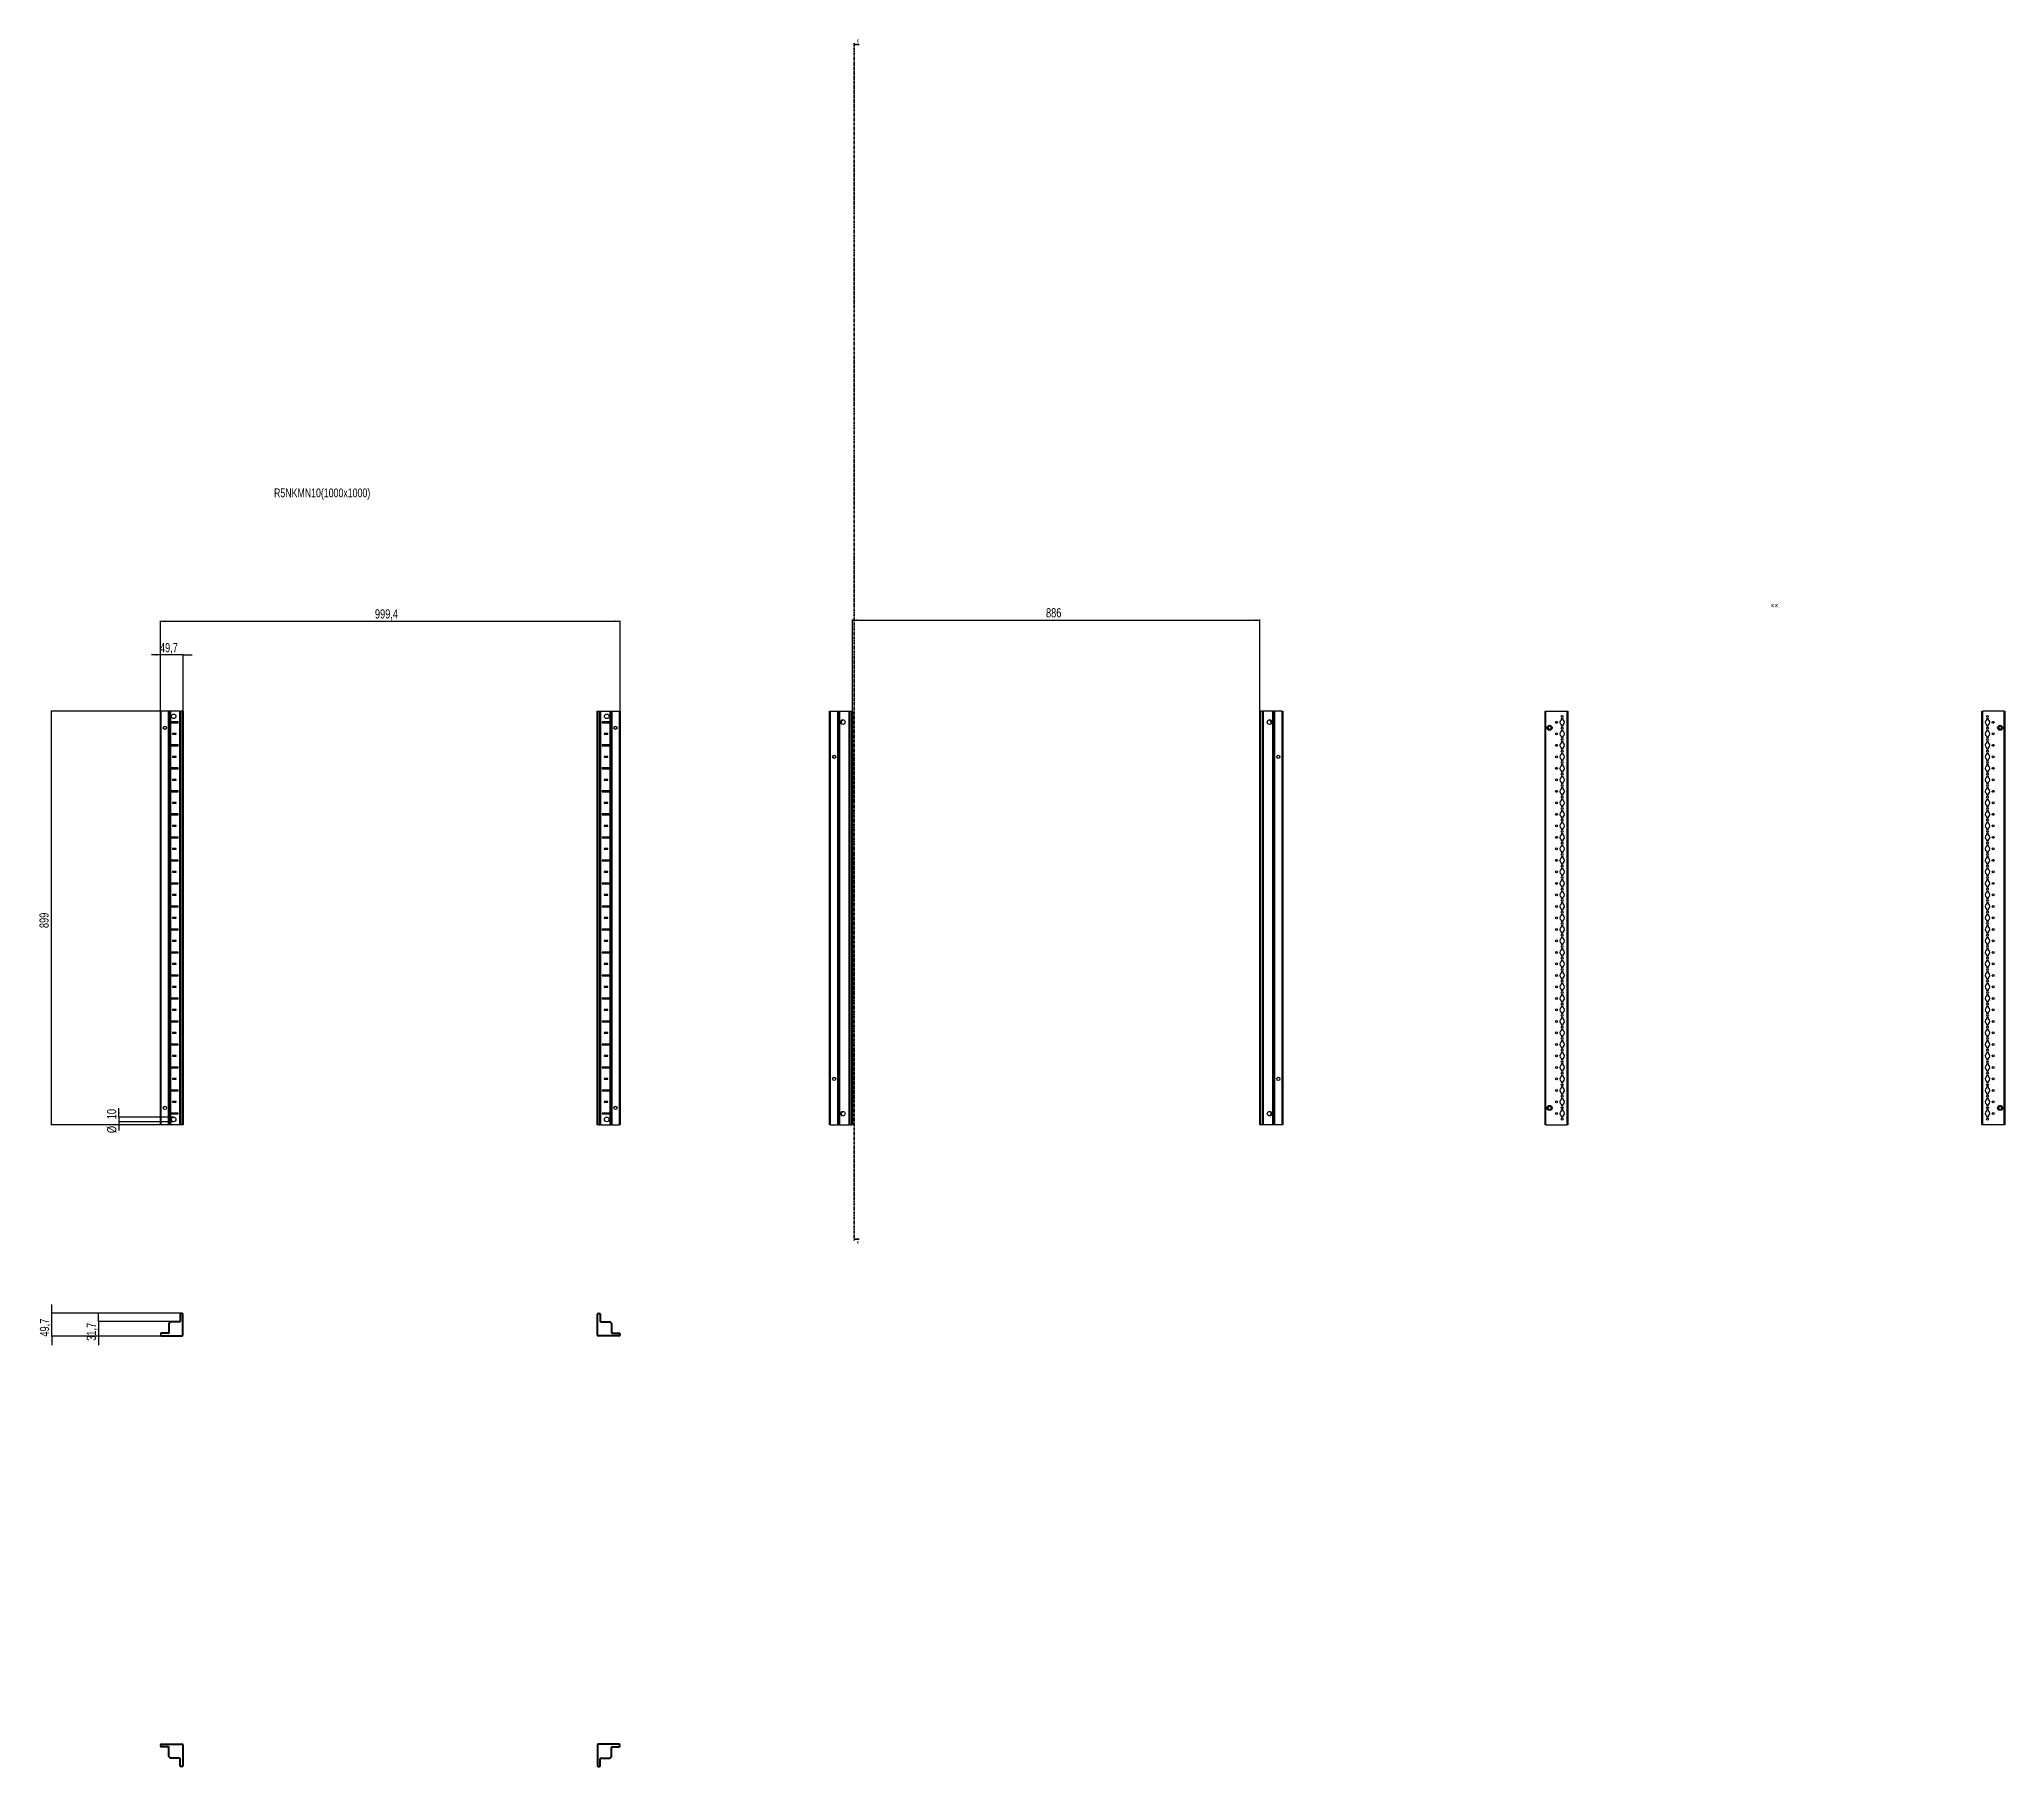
# Model space of a CAD drawing. Header units: millimetres. Extents: x -199 to 4074, y -2247 to 1507.
import ezdxf

# ---------------------------------------------------------------- set-up
doc = ezdxf.new("R2010")
doc.units = ezdxf.units.MM
doc.linetypes.add('CENTER', pattern=[10.16, 6.35, -1.27, 1.27, -1.27])
doc.layers.add('FORMAT', color=7, linetype='Continuous')
doc.styles.add('SLDTEXTSTYLE0', font='TXT', dxfattribs={"width": 0.75})
doc.dimstyles.new('SLDDIMSTYLE0', dxfattribs={"dimtxt": 20, "dimasz": 10, "dimexe": 0, "dimexo": 0.0625, "dimgap": 5, "dimtad": 2, "dimdec": 1, "dimrnd": 1e-09, "dimzin": 12, "dimdsep": 46, "dimtxsty": 'SLDTEXTSTYLE0', "dimsah": 1, "dimcen": 0.09, "dimadec": 0, "dimazin": 3, "dimtfac": 1, "dimtofl": 0, "dimtmove": 0, "dimatfit": 3, "dimfxl": 0, "dimfrac": 2, "dimtolj": 1, "dimtzin": 12, "dimarcsym": 0})
doc.dimstyles.new('SLDDIMSTYLE1', dxfattribs={"dimtxt": 20, "dimasz": 10, "dimexe": 0, "dimexo": 0.0625, "dimgap": 5, "dimtad": 2, "dimdec": 1, "dimrnd": 1e-09, "dimzin": 12, "dimdsep": 46, "dimtxsty": 'SLDTEXTSTYLE0', "dimsah": 1, "dimcen": 0.09, "dimadec": 0, "dimazin": 3, "dimtfac": 1, "dimtmove": 0, "dimatfit": 0, "dimfxl": 0, "dimfrac": 2, "dimtolj": 1, "dimtzin": 12, "dimarcsym": 0})

msp = doc.modelspace()

# ---------------------------------------------------------------- texts
at = {"color": 7, "linetype": 'Continuous', "char_height": 7, "attachment_point": 1, "style": 'SLDTEXTSTYLE0'}
for insert in [(1577.54, 1507.21), (1577.54, -1104.38)]:
    msp.add_mtext('K', dxfattribs=dict(at, insert=insert))
at = {"layer": 'FORMAT', "style": 'SLDTEXTSTYLE0'}
for s, insert, char_height, attachment_point in [('R5NKMN10(1000x1000)', (311.07, 530.95), 19.05, 1), ('K-K', (3574.03, 279.8), 7, 2)]:
    msp.add_mtext(s, dxfattribs=dict(at, insert=insert, char_height=char_height, attachment_point=attachment_point))

# ---------------------------------------------------------------- blocks, each defined once
blk = doc.blocks.new('_D')
at = {"layer": 'FORMAT'}
for p, q in [((86.4, 47.2), (-174.2, 47.2)), ((-173.2, 47.2), (-173.2, -851.8)), ((86.4, -851.8), (-174.2, -851.8))]:
    blk.add_line(p, q, dxfattribs=at)
for points in [[(-173.2, 47.2), (-174.7, 37.2), (-171.6, 37.2)], [(-173.2, -851.8), (-171.6, -841.8), (-174.7, -841.8)]]:
    blk.add_solid(points, dxfattribs=at)
at = {"layer": 'FORMAT', "insert": (-198.9, -424.5), "char_height": 20, "attachment_point": 1, "rotation": 90, "style": 'SLDTEXTSTYLE0'}
blk.add_mtext('899', dxfattribs=at)
blk = doc.blocks.new('_D_1')
at = {"layer": 'FORMAT'}
for p, q in [((64, 47.2), (64, 243.6)), ((64, 242.6), (1063.4, 242.6)), ((1063.4, 47.2), (1063.4, 243.6))]:
    blk.add_line(p, q, dxfattribs=at)
for points in [[(64, 242.6), (74, 241.1), (74, 244.2)], [(1063.4, 242.6), (1053.4, 244.2), (1053.4, 241.1)]]:
    blk.add_solid(points, dxfattribs=at)
at = {"layer": 'FORMAT', "insert": (530.4, 268.4), "char_height": 20, "attachment_point": 1, "style": 'SLDTEXTSTYLE0'}
blk.add_mtext('999,4', dxfattribs=at)
blk = doc.blocks.new('_D_2')
at = {"layer": 'FORMAT'}
for p, q in [((64, 169.2), (44.7, 169.2)), ((64, 47.2), (64, 170.2)), ((113.7, 169.2), (64, 169.2)), ((113.7, 47.2), (113.7, 170.2)), ((113.7, 169.2), (132.9, 169.2))]:
    blk.add_line(p, q, dxfattribs=at)
for points in [[(64, 169.2), (54, 170.7), (54, 167.7)], [(113.7, 169.2), (123.7, 167.7), (123.7, 170.7)]]:
    blk.add_solid(points, dxfattribs=at)
at = {"layer": 'FORMAT', "insert": (63, 195), "char_height": 20, "attachment_point": 1, "style": 'SLDTEXTSTYLE0'}
blk.add_mtext('49,7', dxfattribs=at)
blk = doc.blocks.new('_D_3')
at = {"layer": 'FORMAT'}
for p, q in [((92.8, -835.3), (-27, -835.3)), ((92.8, -845.3), (-27, -845.3)), ((-26, -835.3), (-26, -816.1)), ((-26, -835.3), (-26, -845.3)), ((-26, -845.3), (-26, -864.5))]:
    blk.add_line(p, q, dxfattribs=at)
for points in [[(-26, -835.3), (-24.5, -825.3), (-27.6, -825.3)], [(-26, -845.3), (-27.6, -855.3), (-24.5, -855.3)]]:
    blk.add_solid(points, dxfattribs=at)
at = {"layer": 'FORMAT', "char_height": 20, "attachment_point": 1, "rotation": 90, "style": 'SLDTEXTSTYLE0'}
for s, insert in [('10', (-52.1, -840)), ('%%c', (-51.8, -870.2))]:
    blk.add_mtext(s, dxfattribs=dict(at, insert=insert))
blk = doc.blocks.new('_D_4')
at = {"layer": 'FORMAT'}
for p, q in [((1568.7, 47.2), (1568.7, 246)), ((1568.7, 245), (2454.7, 245)), ((2454.7, 47.2), (2454.7, 246))]:
    blk.add_line(p, q, dxfattribs=at)
for points in [[(1568.7, 245), (1578.7, 243.5), (1578.7, 246.5)], [(2454.7, 245), (2444.7, 246.5), (2444.7, 243.5)]]:
    blk.add_solid(points, dxfattribs=at)
at = {"layer": 'FORMAT', "insert": (1989.5, 270.8), "char_height": 20, "attachment_point": 1, "style": 'SLDTEXTSTYLE0'}
blk.add_mtext('886', dxfattribs=at)
blk = doc.blocks.new('_D_5')
at = {"layer": 'FORMAT'}
for p, q in [((108.5, -1261.8), (-173.2, -1261.8)), ((-172.2, -1261.8), (-172.2, -1242.5)), ((-172.2, -1311.5), (-172.2, -1261.8)), ((66, -1311.5), (-173.2, -1311.5)), ((-172.2, -1311.5), (-172.2, -1330.7))]:
    blk.add_line(p, q, dxfattribs=at)
for points in [[(-172.2, -1261.8), (-170.6, -1251.8), (-173.7, -1251.8)], [(-172.2, -1311.5), (-173.7, -1321.5), (-170.6, -1321.5)]]:
    blk.add_solid(points, dxfattribs=at)
at = {"layer": 'FORMAT', "insert": (-197.9, -1312.5), "char_height": 20, "attachment_point": 1, "rotation": 90, "style": 'SLDTEXTSTYLE0'}
blk.add_mtext('49,7', dxfattribs=at)
blk = doc.blocks.new('_D_6')
at = {"layer": 'FORMAT'}
for p, q in [((86.4, -1279.8), (-71.5, -1279.8)), ((-70.5, -1279.8), (-70.5, -1260.5)), ((-70.5, -1279.8), (-70.5, -1311.5)), ((66, -1311.5), (-71.5, -1311.5)), ((-70.5, -1311.5), (-70.5, -1330.7))]:
    blk.add_line(p, q, dxfattribs=at)
for points in [[(-70.5, -1279.8), (-69, -1269.8), (-72.1, -1269.8)], [(-70.5, -1311.5), (-72.1, -1321.5), (-69, -1321.5)]]:
    blk.add_solid(points, dxfattribs=at)
at = {"layer": 'FORMAT', "insert": (-96.3, -1321.5), "char_height": 20, "attachment_point": 1, "rotation": 90, "style": 'SLDTEXTSTYLE0'}
blk.add_mtext('31,7', dxfattribs=at)

# ---------------------------------------------------------------- dimensions: what is measured, and where the dimension line sits
at = {"layer": 'FORMAT'}
for base, p1, p2, angle, dimstyle, picture, middle in [((1063.38, 242.62), (63.98, 47.21), (1063.38, 47.21), 0, 'SLDDIMSTYLE0', '_D_1', (563.68, 242.62)), ((2454.68, 245), (1568.68, 47.21), (2454.68, 47.21), 0, 'SLDDIMSTYLE0', '_D_4', (2011.68, 245)), ((63.98, 169.21), (113.68, 47.21), (63.98, 47.21), 0, 'SLDDIMSTYLE1', '_D_2', (88.83, 169.21)), ((-173.15, -851.79), (86.42, 47.21), (86.42, -851.79), 90, 'SLDDIMSTYLE0', '_D', (-173.15, -402.29)), ((-172.17, -1261.77), (65.98, -1311.47), (108.48, -1261.77), 90, 'SLDDIMSTYLE1', '_D_5', (-172.17, -1286.62)), ((-70.54, -1311.47), (86.42, -1279.77), (65.98, -1311.47), 90, 'SLDDIMSTYLE1', '_D_6', (-70.54, -1295.62))]:
    dim = msp.add_linear_dim(base=base, p1=p1, p2=p2, angle=angle, dimstyle=dimstyle, dxfattribs=at)
    dim.commit()
    dim.dimension.update_dxf_attribs({"geometry": picture, "text_midpoint": middle, "dimtype": 160})
dim = msp.add_linear_dim(base=(-26.02, -845.29), p1=(92.83, -835.29), p2=(92.83, -845.29), angle=90, text='%%c<>', dimstyle='SLDDIMSTYLE1', dxfattribs=at)
dim.commit()
dim.dimension.update_dxf_attribs({"geometry": '_D_3', "text_midpoint": (-26.02, -840.29), "dimtype": 160})

# ---------------------------------------------------------------- linework, layer by layer
at = {"color": 7, "linetype": 'CENTER', "lineweight": 35}
msp.add_line((1572.42, 1499.09), (1572.42, -1103.67), dxfattribs=at)
at = {"color": 7, "linetype": 'Continuous', "lineweight": 35}
for p, q in [((1583.06, 1496.09), (1572.42, 1496.09)), ((1583.06, -1100.67), (1572.42, -1100.67))]:
    msp.add_line(p, q, dxfattribs=at)
at = {"color": 7, "linetype": 'Continuous', "lineweight": 25}
for p, q in [((63.98, -851.79), (63.98, 47.21)), ((63.98, 47.21), (65.98, 47.21)), ((81.33, 47.21), (65.98, 47.21)), ((81.33, 47.21), (81.98, 47.21)), ((81.98, -851.79), (81.98, 47.21)), ((81.98, 47.21), (82.56, 47.21)), ((83.77, 47.21), (82.56, 47.21)), ((83.77, -851.79), (83.77, 47.21)), ((83.8, 47.21), (83.77, 47.21)), ((83.8, -851.79), (83.8, 47.21)), ((85.01, 47.21), (83.8, 47.21)), ((85.01, 47.21), (86.42, 47.21)), ((105.83, 47.21), (86.42, 47.21)), ((105.83, 47.21), (106.48, 47.21)), ((106.48, -851.79), (106.48, 47.21)), ((106.48, 47.21), (108.48, 47.21)), ((111.68, 47.21), (108.48, 47.21)), ((111.68, 47.21), (113.68, 47.21)), ((113.68, 47.21), (113.68, -851.79)), ((1013.68, -851.79), (1013.68, 47.21)), ((1013.68, 47.21), (1015.68, 47.21)), ((1015.68, 47.21), (1018.88, 47.21)), ((1018.88, 47.21), (1020.88, 47.21)), ((1020.88, 47.21), (1020.88, -851.79)), ((1020.88, 47.21), (1021.53, 47.21)), ((1021.53, 47.21), (1040.93, 47.21)), ((1040.93, 47.21), (1042.34, 47.21)), ((1042.34, 47.21), (1043.55, 47.21)), ((1043.55, 47.21), (1043.55, -851.79)), ((1043.55, 47.21), (1043.58, 47.21)), ((1043.58, 47.21), (1043.58, -851.79)), ((1043.58, 47.21), (1044.79, 47.21)), ((1044.79, 47.21), (1045.38, 47.21)), ((1045.38, 47.21), (1045.38, -851.79)), ((1045.38, 47.21), (1046.03, 47.21)), ((1046.03, 47.21), (1061.38, 47.21)), ((1061.38, 47.21), (1063.38, 47.21)), ((1063.38, 47.21), (1063.38, -851.79)), ((1518.98, -851.79), (1518.98, 47.21)), ((1518.98, 47.21), (1520.98, 47.21)), ((1520.98, 47.21), (1536.33, 47.21)), ((1536.33, 47.21), (1536.98, 47.21)), ((1536.98, 23.46), (1536.98, 47.21)), ((1536.98, 47.21), (1537.57, 47.21)), ((1537.57, 47.21), (1538.78, 47.21)), ((1538.78, 47.21), (1538.78, -851.79)), ((1538.78, 47.21), (1538.81, 47.21)), ((1538.81, 47.21), (1538.81, -851.79)), ((1538.81, 47.21), (1540.02, 47.21)), ((1540.02, 47.21), (1541.43, 47.21)), ((1541.43, 47.21), (1560.83, 47.21)), ((1560.83, 47.21), (1561.48, 47.21)), ((1561.48, -851.79), (1561.48, 47.21)), ((1561.48, 47.21), (1563.48, 47.21)), ((1563.48, 47.21), (1566.68, 47.21)), ((1566.68, 47.21), (1568.68, 47.21)), ((1568.68, 47.21), (1568.68, -851.79)), ((2454.68, -851.79), (2454.68, 47.21)), ((2454.68, 47.21), (2456.68, 47.21)), ((2459.88, 47.21), (2456.68, 47.21)), ((2459.88, 47.21), (2461.88, 47.21)), ((2461.88, 47.21), (2461.88, -851.79)), ((2461.88, 47.21), (2462.53, 47.21)), ((2481.94, 47.21), (2462.53, 47.21)), ((2481.94, 47.21), (2483.35, 47.21)), ((2484.56, 47.21), (2483.35, 47.21)), ((2484.56, -851.79), (2484.56, 47.21)), ((2484.59, 47.21), (2484.56, 47.21)), ((2484.59, -851.79), (2484.59, 47.21)), ((2485.8, 47.21), (2484.59, 47.21)), ((2485.8, 47.21), (2486.38, 47.21)), ((2486.38, 47.21), (2486.38, 23.46)), ((2486.38, 47.21), (2487.03, 47.21)), ((2502.38, 47.21), (2487.03, 47.21)), ((2502.38, 47.21), (2504.38, 47.21)), ((2504.38, 47.21), (2504.38, -851.79)), ((3074.4, -851.79), (3074.4, 47.21)), ((3074.4, 47.21), (3076.4, 47.21)), ((3076.4, 47.21), (3122.1, 47.21)), ((3122.1, 47.21), (3124.1, 47.21)), ((3124.1, 47.21), (3124.1, -851.79)), ((4024.1, -851.79), (4024.1, 47.21)), ((4024.1, 47.21), (4026.1, 47.21)), ((4071.8, 47.21), (4026.1, 47.21)), ((4071.8, 47.21), (4073.8, 47.21)), ((4073.8, 47.21), (4073.8, -851.79)), ((85.93, 23.35), (85.93, 22.06)), ((86.58, 22.71), (85.93, 23.35)), ((86.58, 22.71), (85.93, 22.06)), ((102.83, 23.46), (86.42, 23.46)), ((86.42, 21.96), (102.83, 21.96)), ((102.08, 22.71), (86.58, 22.71)), ((102.08, 22.71), (102.83, 23.46)), ((102.08, 22.71), (102.83, 21.96)), ((102.83, 21.96), (102.83, 23.46)), ((1025.28, 22.71), (1024.53, 23.46)), ((1040.93, 23.46), (1024.53, 23.46)), ((1024.53, 23.46), (1024.53, 21.96)), ((1025.28, 22.71), (1024.53, 21.96)), ((1024.53, 21.96), (1040.93, 21.96)), ((1025.28, 22.71), (1040.78, 22.71)), ((1040.78, 22.71), (1041.42, 23.35)), ((1040.78, 22.71), (1041.42, 22.06)), ((1041.42, 22.06), (1041.42, 23.35)), ((1537.05, 23.35), (1536.98, 23.46)), ((1536.98, 23.46), (1536.98, 21.96)), ((1536.98, 21.96), (1537.05, 22.06)), ((1536.98, -26.54), (1536.98, 21.96)), ((1537.05, 22.06), (1537.05, 23.35)), ((1547.03, 27.73), (1547.03, 28.14)), ((2476.33, 28.14), (2476.33, 27.73)), ((2486.38, 23.46), (2486.32, 23.35)), ((2486.32, 23.35), (2486.32, 22.06)), ((2486.32, 22.06), (2486.38, 21.96)), ((2486.38, 21.96), (2486.38, 23.46)), ((2486.38, 21.96), (2486.38, -26.54)), ((3109.45, 29.61), (3109.45, 27.73)), ((3109.45, 17.68), (3109.45, 15.81)), ((3109.45, 4.61), (3109.45, 2.73)), ((3113.55, 30.11), (3109.95, 30.11)), ((3109.95, 15.31), (3113.55, 15.31)), ((3113.55, 5.11), (3109.95, 5.11)), ((3114.05, 27.73), (3114.05, 29.61)), ((3114.05, 15.81), (3114.05, 17.68)), ((3114.05, 2.73), (3114.05, 4.61)), ((4034.15, 29.61), (4034.15, 27.73)), ((4034.15, 17.68), (4034.15, 15.81)), ((4034.15, 4.61), (4034.15, 2.73)), ((4038.25, 30.11), (4034.65, 30.11)), ((4034.65, 15.31), (4038.25, 15.31)), ((4038.25, 5.11), (4034.65, 5.11)), ((4038.75, 27.73), (4038.75, 29.61)), ((4038.75, 15.81), (4038.75, 17.68)), ((4038.75, 2.73), (4038.75, 4.61)), ((85.93, -26.65), (85.93, -27.94)), ((86.58, -27.29), (85.93, -26.65)), ((86.58, -27.29), (85.93, -27.94)), ((102.83, -26.54), (86.42, -26.54)), ((86.42, -28.04), (102.83, -28.04)), ((102.08, -27.29), (86.58, -27.29)), ((98.33, -1.54), (90.33, -1.54)), ((90.33, -1.54), (90.33, -3.04)), ((91.08, -2.29), (90.33, -1.54)), ((91.08, -2.29), (90.33, -3.04)), ((90.33, -3.04), (98.33, -3.04)), ((97.58, -2.29), (91.08, -2.29)), ((97.58, -2.29), (98.33, -1.54)), ((97.58, -2.29), (98.33, -3.04)), ((98.33, -3.04), (98.33, -1.54)), ((102.08, -27.29), (102.83, -26.54)), ((102.08, -27.29), (102.83, -28.04)), ((102.83, -28.04), (102.83, -26.54)), ((1025.28, -27.29), (1024.53, -26.54)), ((1040.93, -26.54), (1024.53, -26.54)), ((1024.53, -26.54), (1024.53, -28.04)), ((1025.28, -27.29), (1024.53, -28.04)), ((1024.53, -28.04), (1040.93, -28.04)), ((1025.28, -27.29), (1040.78, -27.29)), ((1029.78, -2.29), (1029.03, -1.54)), ((1029.03, -1.54), (1029.03, -3.04)), ((1037.03, -1.54), (1029.03, -1.54)), ((1029.78, -2.29), (1029.03, -3.04)), ((1029.03, -3.04), (1037.03, -3.04)), ((1029.78, -2.29), (1036.28, -2.29)), ((1036.28, -2.29), (1037.03, -1.54)), ((1036.28, -2.29), (1037.03, -3.04)), ((1037.03, -3.04), (1037.03, -1.54)), ((1040.78, -27.29), (1041.42, -26.65)), ((1040.78, -27.29), (1041.42, -27.94)), ((1041.42, -27.94), (1041.42, -26.65)), ((1537.05, -26.65), (1536.98, -26.54)), ((1536.98, -26.54), (1536.98, -28.04)), ((1536.98, -28.04), (1537.05, -27.94)), ((1536.98, -76.54), (1536.98, -28.04)), ((1537.05, -27.94), (1537.05, -26.65)), ((2486.38, -26.54), (2486.32, -26.65)), ((2486.32, -26.65), (2486.32, -27.94)), ((2486.32, -27.94), (2486.38, -28.04)), ((2486.38, -28.04), (2486.38, -26.54)), ((2486.38, -28.04), (2486.38, -76.54)), ((3109.45, -7.32), (3109.45, -9.19)), ((3109.45, -20.39), (3109.45, -22.27)), ((3109.45, -32.32), (3109.45, -34.19)), ((3109.95, -9.69), (3113.55, -9.69)), ((3113.55, -19.89), (3109.95, -19.89)), ((3109.95, -34.69), (3113.55, -34.69)), ((3114.05, -9.19), (3114.05, -7.32)), ((3114.05, -22.27), (3114.05, -20.39)), ((3114.05, -34.19), (3114.05, -32.32)), ((4034.15, -7.32), (4034.15, -9.19)), ((4034.15, -20.39), (4034.15, -22.27)), ((4034.15, -32.32), (4034.15, -34.19)), ((4034.65, -9.69), (4038.25, -9.69)), ((4038.25, -19.89), (4034.65, -19.89)), ((4034.65, -34.69), (4038.25, -34.69)), ((4038.75, -9.19), (4038.75, -7.32)), ((4038.75, -22.27), (4038.75, -20.39)), ((4038.75, -34.19), (4038.75, -32.32)), ((85.93, -76.65), (85.93, -77.94)), ((86.58, -77.29), (85.93, -76.65)), ((86.58, -77.29), (85.93, -77.94)), ((102.83, -76.54), (86.42, -76.54)), ((86.42, -78.04), (102.83, -78.04)), ((102.08, -77.29), (86.58, -77.29)), ((98.33, -51.54), (90.33, -51.54)), ((90.33, -51.54), (90.33, -53.04)), ((91.08, -52.29), (90.33, -51.54)), ((91.08, -52.29), (90.33, -53.04)), ((90.33, -53.04), (98.33, -53.04)), ((97.58, -52.29), (91.08, -52.29)), ((97.58, -52.29), (98.33, -51.54)), ((97.58, -52.29), (98.33, -53.04)), ((98.33, -53.04), (98.33, -51.54)), ((102.08, -77.29), (102.83, -76.54)), ((102.08, -77.29), (102.83, -78.04)), ((102.83, -78.04), (102.83, -76.54)), ((1025.28, -77.29), (1024.53, -76.54)), ((1040.93, -76.54), (1024.53, -76.54)), ((1024.53, -76.54), (1024.53, -78.04)), ((1025.28, -77.29), (1024.53, -78.04)), ((1024.53, -78.04), (1040.93, -78.04)), ((1025.28, -77.29), (1040.78, -77.29)), ((1029.78, -52.29), (1029.03, -51.54)), ((1037.03, -51.54), (1029.03, -51.54)), ((1029.03, -51.54), (1029.03, -53.04)), ((1029.78, -52.29), (1029.03, -53.04)), ((1029.03, -53.04), (1037.03, -53.04)), ((1029.78, -52.29), (1036.28, -52.29)), ((1036.28, -52.29), (1037.03, -51.54)), ((1036.28, -52.29), (1037.03, -53.04)), ((1037.03, -53.04), (1037.03, -51.54)), ((1040.78, -77.29), (1041.42, -76.65)), ((1040.78, -77.29), (1041.42, -77.94)), ((1041.42, -77.94), (1041.42, -76.65)), ((1537.05, -76.65), (1536.98, -76.54)), ((1536.98, -76.54), (1536.98, -78.04)), ((1536.98, -78.04), (1537.05, -77.94)), ((1536.98, -126.54), (1536.98, -78.04)), ((1537.05, -77.94), (1537.05, -76.65)), ((2486.38, -76.54), (2486.32, -76.65)), ((2486.32, -76.65), (2486.32, -77.94)), ((2486.32, -77.94), (2486.38, -78.04)), ((2486.38, -78.04), (2486.38, -76.54)), ((2486.38, -78.04), (2486.38, -126.54)), ((3109.45, -45.39), (3109.45, -47.27)), ((3109.45, -57.32), (3109.45, -59.19)), ((3109.45, -70.39), (3109.45, -72.27)), ((3109.45, -82.32), (3109.45, -84.19)), ((3113.55, -44.89), (3109.95, -44.89)), ((3109.95, -59.69), (3113.55, -59.69)), ((3113.55, -69.89), (3109.95, -69.89)), ((3109.95, -84.69), (3113.55, -84.69)), ((3114.05, -47.27), (3114.05, -45.39)), ((3114.05, -59.19), (3114.05, -57.32)), ((3114.05, -72.27), (3114.05, -70.39)), ((3114.05, -84.19), (3114.05, -82.32)), ((4034.15, -45.39), (4034.15, -47.27)), ((4034.15, -57.32), (4034.15, -59.19)), ((4034.15, -70.39), (4034.15, -72.27)), ((4034.15, -82.32), (4034.15, -84.19)), ((4038.25, -44.89), (4034.65, -44.89)), ((4034.65, -59.69), (4038.25, -59.69)), ((4038.25, -69.89), (4034.65, -69.89)), ((4034.65, -84.69), (4038.25, -84.69)), ((4038.75, -47.27), (4038.75, -45.39)), ((4038.75, -59.19), (4038.75, -57.32)), ((4038.75, -72.27), (4038.75, -70.39)), ((4038.75, -84.19), (4038.75, -82.32)), ((85.93, -126.65), (85.93, -127.94)), ((86.58, -127.29), (85.93, -126.65)), ((86.58, -127.29), (85.93, -127.94)), ((102.83, -126.54), (86.42, -126.54)), ((86.42, -128.04), (102.83, -128.04)), ((102.08, -127.29), (86.58, -127.29)), ((98.33, -101.54), (90.33, -101.54)), ((90.33, -101.54), (90.33, -103.04)), ((91.08, -102.29), (90.33, -101.54)), ((91.08, -102.29), (90.33, -103.04)), ((90.33, -103.04), (98.33, -103.04)), ((97.58, -102.29), (91.08, -102.29)), ((97.58, -102.29), (98.33, -101.54)), ((97.58, -102.29), (98.33, -103.04)), ((98.33, -103.04), (98.33, -101.54)), ((102.08, -127.29), (102.83, -126.54)), ((102.08, -127.29), (102.83, -128.04)), ((102.83, -128.04), (102.83, -126.54)), ((1025.28, -127.29), (1024.53, -126.54)), ((1040.93, -126.54), (1024.53, -126.54)), ((1024.53, -126.54), (1024.53, -128.04)), ((1025.28, -127.29), (1024.53, -128.04)), ((1024.53, -128.04), (1040.93, -128.04)), ((1025.28, -127.29), (1040.78, -127.29)), ((1029.78, -102.29), (1029.03, -101.54)), ((1037.03, -101.54), (1029.03, -101.54)), ((1029.03, -101.54), (1029.03, -103.04)), ((1029.78, -102.29), (1029.03, -103.04)), ((1029.03, -103.04), (1037.03, -103.04)), ((1029.78, -102.29), (1036.28, -102.29)), ((1036.28, -102.29), (1037.03, -101.54)), ((1036.28, -102.29), (1037.03, -103.04)), ((1037.03, -103.04), (1037.03, -101.54)), ((1040.78, -127.29), (1041.42, -126.65)), ((1040.78, -127.29), (1041.42, -127.94)), ((1041.42, -127.94), (1041.42, -126.65)), ((1537.05, -126.65), (1536.98, -126.54)), ((1536.98, -126.54), (1536.98, -128.04)), ((1536.98, -128.04), (1537.05, -127.94)), ((1536.98, -176.54), (1536.98, -128.04)), ((1537.05, -127.94), (1537.05, -126.65)), ((2486.38, -126.54), (2486.32, -126.65)), ((2486.32, -126.65), (2486.32, -127.94)), ((2486.32, -127.94), (2486.38, -128.04)), ((2486.38, -128.04), (2486.38, -126.54)), ((2486.38, -128.04), (2486.38, -176.54)), ((3109.45, -95.39), (3109.45, -97.27)), ((3109.45, -107.32), (3109.45, -109.19)), ((3109.45, -120.39), (3109.45, -122.27)), ((3113.55, -94.89), (3109.95, -94.89)), ((3109.95, -109.69), (3113.55, -109.69)), ((3113.55, -119.89), (3109.95, -119.89)), ((3114.05, -97.27), (3114.05, -95.39)), ((3114.05, -109.19), (3114.05, -107.32)), ((3114.05, -122.27), (3114.05, -120.39)), ((4034.15, -95.39), (4034.15, -97.27)), ((4034.15, -107.32), (4034.15, -109.19)), ((4034.15, -120.39), (4034.15, -122.27)), ((4038.25, -94.89), (4034.65, -94.89)), ((4034.65, -109.69), (4038.25, -109.69)), ((4038.25, -119.89), (4034.65, -119.89)), ((4038.75, -97.27), (4038.75, -95.39)), ((4038.75, -109.19), (4038.75, -107.32)), ((4038.75, -122.27), (4038.75, -120.39)), ((98.33, -151.54), (90.33, -151.54)), ((90.33, -151.54), (90.33, -153.04)), ((91.08, -152.29), (90.33, -151.54)), ((91.08, -152.29), (90.33, -153.04)), ((90.33, -153.04), (98.33, -153.04)), ((97.58, -152.29), (91.08, -152.29)), ((97.58, -152.29), (98.33, -151.54)), ((97.58, -152.29), (98.33, -153.04)), ((98.33, -153.04), (98.33, -151.54)), ((1029.78, -152.29), (1029.03, -151.54)), ((1037.03, -151.54), (1029.03, -151.54)), ((1029.03, -151.54), (1029.03, -153.04)), ((1029.78, -152.29), (1029.03, -153.04)), ((1029.03, -153.04), (1037.03, -153.04)), ((1029.78, -152.29), (1036.28, -152.29)), ((1036.28, -152.29), (1037.03, -151.54)), ((1036.28, -152.29), (1037.03, -153.04)), ((1037.03, -153.04), (1037.03, -151.54)), ((3109.45, -132.32), (3109.45, -134.19)), ((3109.45, -145.39), (3109.45, -147.27)), ((3109.45, -157.32), (3109.45, -159.19)), ((3109.45, -170.39), (3109.45, -172.27)), ((3109.95, -134.69), (3113.55, -134.69)), ((3113.55, -144.89), (3109.95, -144.89)), ((3109.95, -159.69), (3113.55, -159.69)), ((3113.55, -169.89), (3109.95, -169.89)), ((3114.05, -134.19), (3114.05, -132.32)), ((3114.05, -147.27), (3114.05, -145.39)), ((3114.05, -159.19), (3114.05, -157.32)), ((3114.05, -172.27), (3114.05, -170.39)), ((4034.15, -132.32), (4034.15, -134.19)), ((4034.15, -145.39), (4034.15, -147.27)), ((4034.15, -157.32), (4034.15, -159.19)), ((4034.15, -170.39), (4034.15, -172.27)), ((4034.65, -134.69), (4038.25, -134.69)), ((4038.25, -144.89), (4034.65, -144.89)), ((4034.65, -159.69), (4038.25, -159.69)), ((4038.25, -169.89), (4034.65, -169.89)), ((4038.75, -134.19), (4038.75, -132.32)), ((4038.75, -147.27), (4038.75, -145.39)), ((4038.75, -159.19), (4038.75, -157.32)), ((4038.75, -172.27), (4038.75, -170.39)), ((85.93, -176.65), (85.93, -177.94)), ((86.58, -177.29), (85.93, -176.65)), ((86.58, -177.29), (85.93, -177.94)), ((102.83, -176.54), (86.42, -176.54)), ((86.42, -178.04), (102.83, -178.04)), ((102.08, -177.29), (86.58, -177.29)), ((98.33, -201.54), (90.33, -201.54)), ((90.33, -201.54), (90.33, -203.04)), ((91.08, -202.29), (90.33, -201.54)), ((91.08, -202.29), (90.33, -203.04)), ((90.33, -203.04), (98.33, -203.04)), ((97.58, -202.29), (91.08, -202.29)), ((97.58, -202.29), (98.33, -201.54)), ((97.58, -202.29), (98.33, -203.04)), ((98.33, -203.04), (98.33, -201.54)), ((102.08, -177.29), (102.83, -176.54)), ((102.08, -177.29), (102.83, -178.04)), ((102.83, -178.04), (102.83, -176.54)), ((1025.28, -177.29), (1024.53, -176.54)), ((1040.93, -176.54), (1024.53, -176.54)), ((1024.53, -176.54), (1024.53, -178.04)), ((1025.28, -177.29), (1024.53, -178.04)), ((1024.53, -178.04), (1040.93, -178.04)), ((1025.28, -177.29), (1040.78, -177.29)), ((1029.78, -202.29), (1029.03, -201.54)), ((1037.03, -201.54), (1029.03, -201.54)), ((1029.03, -201.54), (1029.03, -203.04)), ((1029.78, -202.29), (1029.03, -203.04)), ((1029.03, -203.04), (1037.03, -203.04)), ((1029.78, -202.29), (1036.28, -202.29)), ((1036.28, -202.29), (1037.03, -201.54)), ((1036.28, -202.29), (1037.03, -203.04)), ((1037.03, -203.04), (1037.03, -201.54)), ((1040.78, -177.29), (1041.42, -176.65)), ((1040.78, -177.29), (1041.42, -177.94)), ((1041.42, -177.94), (1041.42, -176.65)), ((1537.05, -176.65), (1536.98, -176.54)), ((1536.98, -176.54), (1536.98, -178.04)), ((1536.98, -178.04), (1537.05, -177.94)), ((1536.98, -226.54), (1536.98, -178.04)), ((1537.05, -177.94), (1537.05, -176.65)), ((2486.38, -176.54), (2486.32, -176.65)), ((2486.32, -176.65), (2486.32, -177.94)), ((2486.32, -177.94), (2486.38, -178.04)), ((2486.38, -178.04), (2486.38, -176.54)), ((2486.38, -178.04), (2486.38, -226.54)), ((3109.45, -182.32), (3109.45, -184.19)), ((3109.45, -195.39), (3109.45, -197.27)), ((3109.45, -207.32), (3109.45, -209.19)), ((3109.95, -184.69), (3113.55, -184.69)), ((3113.55, -194.89), (3109.95, -194.89)), ((3109.95, -209.69), (3113.55, -209.69)), ((3114.05, -184.19), (3114.05, -182.32)), ((3114.05, -197.27), (3114.05, -195.39)), ((3114.05, -209.19), (3114.05, -207.32)), ((4034.15, -182.32), (4034.15, -184.19)), ((4034.15, -195.39), (4034.15, -197.27)), ((4034.15, -207.32), (4034.15, -209.19)), ((4034.65, -184.69), (4038.25, -184.69)), ((4038.25, -194.89), (4034.65, -194.89)), ((4034.65, -209.69), (4038.25, -209.69)), ((4038.75, -184.19), (4038.75, -182.32)), ((4038.75, -197.27), (4038.75, -195.39)), ((4038.75, -209.19), (4038.75, -207.32)), ((85.93, -226.65), (85.93, -227.94)), ((86.58, -227.29), (85.93, -226.65)), ((86.58, -227.29), (85.93, -227.94)), ((102.83, -226.54), (86.42, -226.54)), ((86.42, -228.04), (102.83, -228.04)), ((102.08, -227.29), (86.58, -227.29)), ((98.33, -251.54), (90.33, -251.54)), ((90.33, -251.54), (90.33, -253.04)), ((91.08, -252.29), (90.33, -251.54)), ((91.08, -252.29), (90.33, -253.04)), ((90.33, -253.04), (98.33, -253.04)), ((97.58, -252.29), (91.08, -252.29)), ((97.58, -252.29), (98.33, -251.54)), ((97.58, -252.29), (98.33, -253.04)), ((98.33, -253.04), (98.33, -251.54)), ((102.08, -227.29), (102.83, -226.54)), ((102.08, -227.29), (102.83, -228.04)), ((102.83, -228.04), (102.83, -226.54)), ((1025.28, -227.29), (1024.53, -226.54)), ((1040.93, -226.54), (1024.53, -226.54)), ((1024.53, -226.54), (1024.53, -228.04)), ((1025.28, -227.29), (1024.53, -228.04)), ((1024.53, -228.04), (1040.93, -228.04)), ((1025.28, -227.29), (1040.78, -227.29)), ((1037.03, -251.54), (1029.03, -251.54)), ((1029.03, -251.54), (1029.03, -253.04)), ((1029.78, -252.29), (1029.03, -251.54)), ((1029.78, -252.29), (1029.03, -253.04)), ((1029.03, -253.04), (1037.03, -253.04)), ((1029.78, -252.29), (1036.28, -252.29)), ((1036.28, -252.29), (1037.03, -251.54)), ((1036.28, -252.29), (1037.03, -253.04)), ((1037.03, -253.04), (1037.03, -251.54)), ((1040.78, -227.29), (1041.42, -226.65)), ((1040.78, -227.29), (1041.42, -227.94)), ((1041.42, -227.94), (1041.42, -226.65)), ((1537.05, -226.65), (1536.98, -226.54)), ((1536.98, -226.54), (1536.98, -228.04)), ((1536.98, -228.04), (1537.05, -227.94)), ((1536.98, -276.54), (1536.98, -228.04)), ((1537.05, -227.94), (1537.05, -226.65)), ((2486.38, -226.54), (2486.32, -226.65)), ((2486.32, -226.65), (2486.32, -227.94)), ((2486.32, -227.94), (2486.38, -228.04)), ((2486.38, -228.04), (2486.38, -226.54)), ((2486.38, -228.04), (2486.38, -276.54)), ((3109.45, -220.39), (3109.45, -222.27)), ((3109.45, -232.32), (3109.45, -234.19)), ((3109.45, -245.39), (3109.45, -247.27)), ((3113.55, -219.89), (3109.95, -219.89)), ((3109.95, -234.69), (3113.55, -234.69)), ((3113.55, -244.89), (3109.95, -244.89)), ((3114.05, -222.27), (3114.05, -220.39)), ((3114.05, -234.19), (3114.05, -232.32)), ((3114.05, -247.27), (3114.05, -245.39)), ((4034.15, -220.39), (4034.15, -222.27)), ((4034.15, -232.32), (4034.15, -234.19)), ((4034.15, -245.39), (4034.15, -247.27)), ((4038.25, -219.89), (4034.65, -219.89)), ((4034.65, -234.69), (4038.25, -234.69)), ((4038.25, -244.89), (4034.65, -244.89)), ((4038.75, -222.27), (4038.75, -220.39)), ((4038.75, -234.19), (4038.75, -232.32)), ((4038.75, -247.27), (4038.75, -245.39)), ((85.93, -276.65), (85.93, -277.94)), ((86.58, -277.29), (85.93, -276.65)), ((86.58, -277.29), (85.93, -277.94)), ((102.83, -276.54), (86.42, -276.54)), ((86.42, -278.04), (102.83, -278.04)), ((102.08, -277.29), (86.58, -277.29)), ((102.08, -277.29), (102.83, -276.54)), ((102.08, -277.29), (102.83, -278.04)), ((102.83, -278.04), (102.83, -276.54)), ((1040.93, -276.54), (1024.53, -276.54)), ((1024.53, -276.54), (1024.53, -278.04)), ((1025.28, -277.29), (1024.53, -276.54)), ((1025.28, -277.29), (1024.53, -278.04)), ((1024.53, -278.04), (1040.93, -278.04)), ((1025.28, -277.29), (1040.78, -277.29)), ((1040.78, -277.29), (1041.42, -276.65)), ((1040.78, -277.29), (1041.42, -277.94)), ((1041.42, -277.94), (1041.42, -276.65)), ((1537.05, -276.65), (1536.98, -276.54)), ((1536.98, -276.54), (1536.98, -278.04)), ((1536.98, -278.04), (1537.05, -277.94)), ((1536.98, -326.54), (1536.98, -278.04)), ((1537.05, -277.94), (1537.05, -276.65)), ((2486.38, -276.54), (2486.32, -276.65)), ((2486.32, -276.65), (2486.32, -277.94)), ((2486.32, -277.94), (2486.38, -278.04)), ((2486.38, -278.04), (2486.38, -276.54)), ((2486.38, -278.04), (2486.38, -326.54)), ((3109.45, -257.32), (3109.45, -259.19)), ((3109.45, -270.39), (3109.45, -272.27)), ((3109.45, -282.32), (3109.45, -284.19)), ((3109.45, -295.39), (3109.45, -297.27)), ((3109.95, -259.69), (3113.55, -259.69)), ((3113.55, -269.89), (3109.95, -269.89)), ((3109.95, -284.69), (3113.55, -284.69)), ((3113.55, -294.89), (3109.95, -294.89)), ((3114.05, -259.19), (3114.05, -257.32)), ((3114.05, -272.27), (3114.05, -270.39)), ((3114.05, -284.19), (3114.05, -282.32)), ((3114.05, -297.27), (3114.05, -295.39)), ((4034.15, -257.32), (4034.15, -259.19)), ((4034.15, -270.39), (4034.15, -272.27)), ((4034.15, -282.32), (4034.15, -284.19)), ((4034.15, -295.39), (4034.15, -297.27)), ((4034.65, -259.69), (4038.25, -259.69)), ((4038.25, -269.89), (4034.65, -269.89)), ((4034.65, -284.69), (4038.25, -284.69)), ((4038.25, -294.89), (4034.65, -294.89)), ((4038.75, -259.19), (4038.75, -257.32)), ((4038.75, -272.27), (4038.75, -270.39)), ((4038.75, -284.19), (4038.75, -282.32)), ((4038.75, -297.27), (4038.75, -295.39)), ((85.93, -326.65), (85.93, -327.94)), ((86.58, -327.29), (85.93, -326.65)), ((86.58, -327.29), (85.93, -327.94)), ((102.83, -326.54), (86.42, -326.54)), ((86.42, -328.04), (102.83, -328.04)), ((102.08, -327.29), (86.58, -327.29)), ((98.33, -301.54), (90.33, -301.54)), ((90.33, -301.54), (90.33, -303.04)), ((91.08, -302.29), (90.33, -301.54)), ((91.08, -302.29), (90.33, -303.04)), ((90.33, -303.04), (98.33, -303.04)), ((97.58, -302.29), (91.08, -302.29)), ((97.58, -302.29), (98.33, -301.54)), ((97.58, -302.29), (98.33, -303.04)), ((98.33, -303.04), (98.33, -301.54)), ((102.08, -327.29), (102.83, -326.54)), ((102.08, -327.29), (102.83, -328.04)), ((102.83, -328.04), (102.83, -326.54)), ((1040.93, -326.54), (1024.53, -326.54)), ((1024.53, -326.54), (1024.53, -328.04)), ((1025.28, -327.29), (1024.53, -326.54)), ((1025.28, -327.29), (1024.53, -328.04)), ((1024.53, -328.04), (1040.93, -328.04)), ((1025.28, -327.29), (1040.78, -327.29)), ((1037.03, -301.54), (1029.03, -301.54)), ((1029.03, -301.54), (1029.03, -303.04)), ((1029.78, -302.29), (1029.03, -301.54)), ((1029.78, -302.29), (1029.03, -303.04)), ((1029.03, -303.04), (1037.03, -303.04)), ((1029.78, -302.29), (1036.28, -302.29)), ((1036.28, -302.29), (1037.03, -301.54)), ((1036.28, -302.29), (1037.03, -303.04)), ((1037.03, -303.04), (1037.03, -301.54)), ((1040.78, -327.29), (1041.42, -326.65)), ((1040.78, -327.29), (1041.42, -327.94)), ((1041.42, -327.94), (1041.42, -326.65)), ((1537.05, -326.65), (1536.98, -326.54)), ((1536.98, -326.54), (1536.98, -328.04)), ((1536.98, -328.04), (1537.05, -327.94)), ((1536.98, -376.54), (1536.98, -328.04)), ((1537.05, -327.94), (1537.05, -326.65)), ((2486.38, -326.54), (2486.32, -326.65)), ((2486.32, -326.65), (2486.32, -327.94)), ((2486.32, -327.94), (2486.38, -328.04)), ((2486.38, -328.04), (2486.38, -326.54)), ((2486.38, -328.04), (2486.38, -376.54)), ((3109.45, -307.32), (3109.45, -309.19)), ((3109.45, -320.39), (3109.45, -322.27)), ((3109.45, -332.32), (3109.45, -334.19)), ((3109.95, -309.69), (3113.55, -309.69)), ((3113.55, -319.89), (3109.95, -319.89)), ((3109.95, -334.69), (3113.55, -334.69)), ((3114.05, -309.19), (3114.05, -307.32)), ((3114.05, -322.27), (3114.05, -320.39)), ((3114.05, -334.19), (3114.05, -332.32)), ((4034.15, -307.32), (4034.15, -309.19)), ((4034.15, -320.39), (4034.15, -322.27)), ((4034.15, -332.32), (4034.15, -334.19)), ((4034.65, -309.69), (4038.25, -309.69)), ((4038.25, -319.89), (4034.65, -319.89)), ((4034.65, -334.69), (4038.25, -334.69)), ((4038.75, -309.19), (4038.75, -307.32)), ((4038.75, -322.27), (4038.75, -320.39)), ((4038.75, -334.19), (4038.75, -332.32)), ((85.93, -376.65), (85.93, -377.94)), ((86.58, -377.29), (85.93, -376.65)), ((86.58, -377.29), (85.93, -377.94)), ((102.83, -376.54), (86.42, -376.54)), ((86.42, -378.04), (102.83, -378.04)), ((102.08, -377.29), (86.58, -377.29)), ((98.33, -351.54), (90.33, -351.54)), ((90.33, -351.54), (90.33, -353.04)), ((91.08, -352.29), (90.33, -351.54)), ((91.08, -352.29), (90.33, -353.04)), ((90.33, -353.04), (98.33, -353.04)), ((97.58, -352.29), (91.08, -352.29)), ((97.58, -352.29), (98.33, -351.54)), ((97.58, -352.29), (98.33, -353.04)), ((98.33, -353.04), (98.33, -351.54)), ((102.08, -377.29), (102.83, -376.54)), ((102.08, -377.29), (102.83, -378.04)), ((102.83, -378.04), (102.83, -376.54)), ((1040.93, -376.54), (1024.53, -376.54)), ((1024.53, -376.54), (1024.53, -378.04)), ((1025.28, -377.29), (1024.53, -376.54)), ((1025.28, -377.29), (1024.53, -378.04)), ((1024.53, -378.04), (1040.93, -378.04)), ((1025.28, -377.29), (1040.78, -377.29)), ((1037.03, -351.54), (1029.03, -351.54)), ((1029.03, -351.54), (1029.03, -353.04)), ((1029.78, -352.29), (1029.03, -351.54)), ((1029.78, -352.29), (1029.03, -353.04)), ((1029.03, -353.04), (1037.03, -353.04)), ((1029.78, -352.29), (1036.28, -352.29)), ((1036.28, -352.29), (1037.03, -351.54)), ((1036.28, -352.29), (1037.03, -353.04)), ((1037.03, -353.04), (1037.03, -351.54)), ((1040.78, -377.29), (1041.42, -376.65)), ((1040.78, -377.29), (1041.42, -377.94)), ((1041.42, -377.94), (1041.42, -376.65)), ((1537.05, -376.65), (1536.98, -376.54)), ((1536.98, -376.54), (1536.98, -378.04)), ((1536.98, -378.04), (1537.05, -377.94)), ((1536.98, -426.54), (1536.98, -378.04)), ((1537.05, -377.94), (1537.05, -376.65)), ((2486.38, -376.54), (2486.32, -376.65)), ((2486.32, -376.65), (2486.32, -377.94)), ((2486.32, -377.94), (2486.38, -378.04)), ((2486.38, -378.04), (2486.38, -376.54)), ((2486.38, -378.04), (2486.38, -426.54)), ((3109.45, -345.39), (3109.45, -347.27)), ((3109.45, -357.32), (3109.45, -359.19)), ((3109.45, -370.39), (3109.45, -372.27)), ((3109.45, -382.32), (3109.45, -384.19)), ((3113.55, -344.89), (3109.95, -344.89)), ((3109.95, -359.69), (3113.55, -359.69)), ((3113.55, -369.89), (3109.95, -369.89)), ((3114.05, -347.27), (3114.05, -345.39)), ((3114.05, -359.19), (3114.05, -357.32)), ((3114.05, -372.27), (3114.05, -370.39)), ((3114.05, -384.19), (3114.05, -382.32)), ((4034.15, -345.39), (4034.15, -347.27)), ((4034.15, -357.32), (4034.15, -359.19)), ((4034.15, -370.39), (4034.15, -372.27)), ((4034.15, -382.32), (4034.15, -384.19)), ((4038.25, -344.89), (4034.65, -344.89)), ((4034.65, -359.69), (4038.25, -359.69)), ((4038.25, -369.89), (4034.65, -369.89)), ((4038.75, -347.27), (4038.75, -345.39)), ((4038.75, -359.19), (4038.75, -357.32)), ((4038.75, -372.27), (4038.75, -370.39)), ((4038.75, -384.19), (4038.75, -382.32)), ((85.93, -426.65), (85.93, -427.94)), ((86.58, -427.29), (85.93, -426.65)), ((86.58, -427.29), (85.93, -427.94)), ((102.83, -426.54), (86.42, -426.54)), ((102.08, -427.29), (86.58, -427.29)), ((98.33, -401.54), (90.33, -401.54)), ((90.33, -401.54), (90.33, -403.04)), ((91.08, -402.29), (90.33, -401.54)), ((91.08, -402.29), (90.33, -403.04)), ((90.33, -403.04), (98.33, -403.04)), ((97.58, -402.29), (91.08, -402.29)), ((97.58, -402.29), (98.33, -401.54)), ((97.58, -402.29), (98.33, -403.04)), ((98.33, -403.04), (98.33, -401.54)), ((102.08, -427.29), (102.83, -426.54)), ((102.08, -427.29), (102.83, -428.04)), ((102.83, -428.04), (102.83, -426.54)), ((1040.93, -426.54), (1024.53, -426.54)), ((1024.53, -426.54), (1024.53, -428.04)), ((1025.28, -427.29), (1024.53, -426.54)), ((1025.28, -427.29), (1024.53, -428.04)), ((1025.28, -427.29), (1040.78, -427.29)), ((1037.03, -401.54), (1029.03, -401.54)), ((1029.03, -401.54), (1029.03, -403.04)), ((1029.78, -402.29), (1029.03, -401.54)), ((1029.78, -402.29), (1029.03, -403.04)), ((1029.03, -403.04), (1037.03, -403.04)), ((1029.78, -402.29), (1036.28, -402.29)), ((1036.28, -402.29), (1037.03, -401.54)), ((1036.28, -402.29), (1037.03, -403.04)), ((1037.03, -403.04), (1037.03, -401.54)), ((1040.78, -427.29), (1041.42, -426.65)), ((1040.78, -427.29), (1041.42, -427.94)), ((1041.42, -427.94), (1041.42, -426.65)), ((1537.05, -426.65), (1536.98, -426.54)), ((1536.98, -426.54), (1536.98, -428.04)), ((1537.05, -427.94), (1537.05, -426.65)), ((2486.38, -426.54), (2486.32, -426.65)), ((2486.32, -426.65), (2486.32, -427.94)), ((2486.38, -428.04), (2486.38, -426.54)), ((3109.45, -395.39), (3109.45, -397.27)), ((3109.45, -407.32), (3109.45, -409.19)), ((3109.45, -420.39), (3109.45, -422.27)), ((3109.95, -384.69), (3113.55, -384.69)), ((3113.55, -394.89), (3109.95, -394.89)), ((3109.95, -409.69), (3113.55, -409.69)), ((3113.55, -419.89), (3109.95, -419.89)), ((3114.05, -397.27), (3114.05, -395.39)), ((3114.05, -409.19), (3114.05, -407.32)), ((3114.05, -422.27), (3114.05, -420.39)), ((4034.15, -395.39), (4034.15, -397.27)), ((4034.15, -407.32), (4034.15, -409.19)), ((4034.15, -420.39), (4034.15, -422.27)), ((4034.65, -384.69), (4038.25, -384.69)), ((4038.25, -394.89), (4034.65, -394.89)), ((4034.65, -409.69), (4038.25, -409.69)), ((4038.25, -419.89), (4034.65, -419.89)), ((4038.75, -397.27), (4038.75, -395.39)), ((4038.75, -409.19), (4038.75, -407.32)), ((4038.75, -422.27), (4038.75, -420.39)), ((86.42, -428.04), (102.83, -428.04)), ((98.33, -451.54), (90.33, -451.54)), ((90.33, -451.54), (90.33, -453.04)), ((91.08, -452.29), (90.33, -451.54)), ((91.08, -452.29), (90.33, -453.04)), ((90.33, -453.04), (98.33, -453.04)), ((97.58, -452.29), (91.08, -452.29)), ((97.58, -452.29), (98.33, -451.54)), ((97.58, -452.29), (98.33, -453.04)), ((98.33, -453.04), (98.33, -451.54)), ((1024.53, -428.04), (1040.93, -428.04)), ((1037.03, -451.54), (1029.03, -451.54)), ((1029.03, -451.54), (1029.03, -453.04)), ((1029.78, -452.29), (1029.03, -451.54)), ((1029.78, -452.29), (1029.03, -453.04)), ((1029.03, -453.04), (1037.03, -453.04)), ((1029.78, -452.29), (1036.28, -452.29)), ((1036.28, -452.29), (1037.03, -451.54)), ((1036.28, -452.29), (1037.03, -453.04)), ((1037.03, -453.04), (1037.03, -451.54)), ((1536.98, -428.04), (1537.05, -427.94)), ((1536.98, -476.54), (1536.98, -428.04)), ((2486.32, -427.94), (2486.38, -428.04)), ((2486.38, -428.04), (2486.38, -476.54)), ((3109.45, -432.32), (3109.45, -434.19)), ((3109.45, -445.39), (3109.45, -447.27)), ((3109.45, -457.32), (3109.45, -459.19)), ((3109.95, -434.69), (3113.55, -434.69)), ((3113.55, -444.89), (3109.95, -444.89)), ((3109.95, -459.69), (3113.55, -459.69)), ((3113.55, -469.89), (3109.95, -469.89)), ((3114.05, -434.19), (3114.05, -432.32)), ((3114.05, -447.27), (3114.05, -445.39)), ((3114.05, -459.19), (3114.05, -457.32)), ((4034.15, -432.32), (4034.15, -434.19)), ((4034.15, -445.39), (4034.15, -447.27)), ((4034.15, -457.32), (4034.15, -459.19)), ((4034.65, -434.69), (4038.25, -434.69)), ((4038.25, -444.89), (4034.65, -444.89)), ((4034.65, -459.69), (4038.25, -459.69)), ((4038.25, -469.89), (4034.65, -469.89)), ((4038.75, -434.19), (4038.75, -432.32)), ((4038.75, -447.27), (4038.75, -445.39)), ((4038.75, -459.19), (4038.75, -457.32)), ((85.93, -476.65), (85.93, -477.94)), ((86.58, -477.29), (85.93, -476.65)), ((86.58, -477.29), (85.93, -477.94)), ((102.83, -476.54), (86.42, -476.54)), ((86.42, -478.04), (102.83, -478.04)), ((102.08, -477.29), (86.58, -477.29)), ((98.33, -501.54), (90.33, -501.54)), ((90.33, -501.54), (90.33, -503.04)), ((91.08, -502.29), (90.33, -501.54)), ((91.08, -502.29), (90.33, -503.04)), ((90.33, -503.04), (98.33, -503.04)), ((97.58, -502.29), (91.08, -502.29)), ((97.58, -502.29), (98.33, -501.54)), ((97.58, -502.29), (98.33, -503.04)), ((98.33, -503.04), (98.33, -501.54)), ((102.08, -477.29), (102.83, -476.54)), ((102.08, -477.29), (102.83, -478.04)), ((102.83, -478.04), (102.83, -476.54)), ((1040.93, -476.54), (1024.53, -476.54)), ((1024.53, -476.54), (1024.53, -478.04)), ((1025.28, -477.29), (1024.53, -476.54)), ((1025.28, -477.29), (1024.53, -478.04)), ((1024.53, -478.04), (1040.93, -478.04)), ((1025.28, -477.29), (1040.78, -477.29)), ((1037.03, -501.54), (1029.03, -501.54)), ((1029.03, -501.54), (1029.03, -503.04)), ((1029.78, -502.29), (1029.03, -501.54)), ((1029.78, -502.29), (1029.03, -503.04)), ((1029.03, -503.04), (1037.03, -503.04)), ((1029.78, -502.29), (1036.28, -502.29)), ((1036.28, -502.29), (1037.03, -501.54)), ((1036.28, -502.29), (1037.03, -503.04)), ((1037.03, -503.04), (1037.03, -501.54)), ((1040.78, -477.29), (1041.42, -476.65)), ((1040.78, -477.29), (1041.42, -477.94)), ((1041.42, -477.94), (1041.42, -476.65)), ((1537.05, -476.65), (1536.98, -476.54)), ((1536.98, -476.54), (1536.98, -478.04)), ((1536.98, -478.04), (1537.05, -477.94)), ((1536.98, -526.54), (1536.98, -478.04)), ((1537.05, -477.94), (1537.05, -476.65)), ((2486.38, -476.54), (2486.32, -476.65)), ((2486.32, -476.65), (2486.32, -477.94)), ((2486.32, -477.94), (2486.38, -478.04)), ((2486.38, -478.04), (2486.38, -476.54)), ((2486.38, -478.04), (2486.38, -526.54)), ((3109.45, -470.39), (3109.45, -472.27)), ((3109.45, -482.32), (3109.45, -484.19)), ((3109.45, -495.39), (3109.45, -497.27)), ((3109.45, -507.32), (3109.45, -509.19)), ((3109.95, -484.69), (3113.55, -484.69)), ((3113.55, -494.89), (3109.95, -494.89)), ((3109.95, -509.69), (3113.55, -509.69)), ((3114.05, -472.27), (3114.05, -470.39)), ((3114.05, -484.19), (3114.05, -482.32)), ((3114.05, -497.27), (3114.05, -495.39)), ((3114.05, -509.19), (3114.05, -507.32)), ((4034.15, -470.39), (4034.15, -472.27)), ((4034.15, -482.32), (4034.15, -484.19)), ((4034.15, -495.39), (4034.15, -497.27)), ((4034.15, -507.32), (4034.15, -509.19)), ((4034.65, -484.69), (4038.25, -484.69)), ((4038.25, -494.89), (4034.65, -494.89)), ((4034.65, -509.69), (4038.25, -509.69)), ((4038.75, -472.27), (4038.75, -470.39)), ((4038.75, -484.19), (4038.75, -482.32)), ((4038.75, -497.27), (4038.75, -495.39)), ((4038.75, -509.19), (4038.75, -507.32)), ((85.93, -526.65), (85.93, -527.94)), ((86.58, -527.29), (85.93, -526.65)), ((86.58, -527.29), (85.93, -527.94)), ((102.83, -526.54), (86.42, -526.54)), ((86.42, -528.04), (102.83, -528.04)), ((102.08, -527.29), (86.58, -527.29)), ((98.33, -551.54), (90.33, -551.54)), ((90.33, -551.54), (90.33, -553.04)), ((91.08, -552.29), (90.33, -551.54)), ((91.08, -552.29), (90.33, -553.04)), ((90.33, -553.04), (98.33, -553.04)), ((97.58, -552.29), (91.08, -552.29)), ((97.58, -552.29), (98.33, -551.54)), ((97.58, -552.29), (98.33, -553.04)), ((98.33, -553.04), (98.33, -551.54)), ((102.08, -527.29), (102.83, -526.54)), ((102.08, -527.29), (102.83, -528.04)), ((102.83, -528.04), (102.83, -526.54)), ((1040.93, -526.54), (1024.53, -526.54)), ((1024.53, -526.54), (1024.53, -528.04)), ((1025.28, -527.29), (1024.53, -526.54)), ((1025.28, -527.29), (1024.53, -528.04)), ((1024.53, -528.04), (1040.93, -528.04)), ((1025.28, -527.29), (1040.78, -527.29)), ((1037.03, -551.54), (1029.03, -551.54)), ((1029.03, -551.54), (1029.03, -553.04)), ((1029.78, -552.29), (1029.03, -551.54)), ((1029.78, -552.29), (1029.03, -553.04)), ((1029.03, -553.04), (1037.03, -553.04)), ((1029.78, -552.29), (1036.28, -552.29)), ((1036.28, -552.29), (1037.03, -551.54)), ((1036.28, -552.29), (1037.03, -553.04)), ((1037.03, -553.04), (1037.03, -551.54)), ((1040.78, -527.29), (1041.42, -526.65)), ((1040.78, -527.29), (1041.42, -527.94)), ((1041.42, -527.94), (1041.42, -526.65)), ((1537.05, -526.65), (1536.98, -526.54)), ((1536.98, -526.54), (1536.98, -528.04)), ((1536.98, -528.04), (1537.05, -527.94)), ((1536.98, -576.54), (1536.98, -528.04)), ((1537.05, -527.94), (1537.05, -526.65)), ((2486.38, -526.54), (2486.32, -526.65)), ((2486.32, -526.65), (2486.32, -527.94)), ((2486.32, -527.94), (2486.38, -528.04)), ((2486.38, -528.04), (2486.38, -526.54)), ((2486.38, -528.04), (2486.38, -576.54)), ((3109.45, -520.39), (3109.45, -522.27)), ((3109.45, -532.32), (3109.45, -534.19)), ((3109.45, -545.39), (3109.45, -547.27)), ((3113.55, -519.89), (3109.95, -519.89)), ((3109.95, -534.69), (3113.55, -534.69)), ((3113.55, -544.89), (3109.95, -544.89)), ((3114.05, -522.27), (3114.05, -520.39)), ((3114.05, -534.19), (3114.05, -532.32)), ((3114.05, -547.27), (3114.05, -545.39)), ((4034.15, -520.39), (4034.15, -522.27)), ((4034.15, -532.32), (4034.15, -534.19)), ((4034.15, -545.39), (4034.15, -547.27)), ((4038.25, -519.89), (4034.65, -519.89)), ((4034.65, -534.69), (4038.25, -534.69)), ((4038.25, -544.89), (4034.65, -544.89)), ((4038.75, -522.27), (4038.75, -520.39)), ((4038.75, -534.19), (4038.75, -532.32)), ((4038.75, -547.27), (4038.75, -545.39)), ((85.93, -576.65), (85.93, -577.94)), ((86.58, -577.29), (85.93, -576.65)), ((86.58, -577.29), (85.93, -577.94)), ((102.83, -576.54), (86.42, -576.54)), ((86.42, -578.04), (102.83, -578.04)), ((102.08, -577.29), (86.58, -577.29)), ((102.08, -577.29), (102.83, -576.54)), ((102.08, -577.29), (102.83, -578.04)), ((102.83, -578.04), (102.83, -576.54)), ((1040.93, -576.54), (1024.53, -576.54)), ((1024.53, -576.54), (1024.53, -578.04)), ((1025.28, -577.29), (1024.53, -576.54)), ((1025.28, -577.29), (1024.53, -578.04)), ((1024.53, -578.04), (1040.93, -578.04)), ((1025.28, -577.29), (1040.78, -577.29)), ((1040.78, -577.29), (1041.42, -576.65)), ((1040.78, -577.29), (1041.42, -577.94)), ((1041.42, -577.94), (1041.42, -576.65)), ((1537.05, -576.65), (1536.98, -576.54)), ((1536.98, -576.54), (1536.98, -578.04)), ((1536.98, -578.04), (1537.05, -577.94)), ((1536.98, -626.54), (1536.98, -578.04)), ((1537.05, -577.94), (1537.05, -576.65)), ((2486.38, -576.54), (2486.32, -576.65)), ((2486.32, -576.65), (2486.32, -577.94)), ((2486.32, -577.94), (2486.38, -578.04)), ((2486.38, -578.04), (2486.38, -576.54)), ((2486.38, -578.04), (2486.38, -626.54)), ((3109.45, -557.32), (3109.45, -559.19)), ((3109.45, -570.39), (3109.45, -572.27)), ((3109.45, -582.32), (3109.45, -584.19)), ((3109.45, -595.39), (3109.45, -597.27)), ((3109.95, -559.69), (3113.55, -559.69)), ((3113.55, -569.89), (3109.95, -569.89)), ((3109.95, -584.69), (3113.55, -584.69)), ((3113.55, -594.89), (3109.95, -594.89)), ((3114.05, -559.19), (3114.05, -557.32)), ((3114.05, -572.27), (3114.05, -570.39)), ((3114.05, -584.19), (3114.05, -582.32)), ((3114.05, -597.27), (3114.05, -595.39)), ((4034.15, -557.32), (4034.15, -559.19)), ((4034.15, -570.39), (4034.15, -572.27)), ((4034.15, -582.32), (4034.15, -584.19)), ((4034.15, -595.39), (4034.15, -597.27)), ((4034.65, -559.69), (4038.25, -559.69)), ((4038.25, -569.89), (4034.65, -569.89)), ((4034.65, -584.69), (4038.25, -584.69)), ((4038.25, -594.89), (4034.65, -594.89)), ((4038.75, -559.19), (4038.75, -557.32)), ((4038.75, -572.27), (4038.75, -570.39)), ((4038.75, -584.19), (4038.75, -582.32)), ((4038.75, -597.27), (4038.75, -595.39)), ((86.58, -627.29), (85.93, -626.65)), ((85.93, -626.65), (85.93, -627.94)), ((86.58, -627.29), (85.93, -627.94)), ((102.83, -626.54), (86.42, -626.54)), ((86.42, -628.04), (102.83, -628.04)), ((102.08, -627.29), (86.58, -627.29)), ((98.33, -601.54), (90.33, -601.54)), ((90.33, -601.54), (90.33, -603.04)), ((91.08, -602.29), (90.33, -601.54)), ((91.08, -602.29), (90.33, -603.04)), ((90.33, -603.04), (98.33, -603.04)), ((97.58, -602.29), (91.08, -602.29)), ((97.58, -602.29), (98.33, -601.54)), ((97.58, -602.29), (98.33, -603.04)), ((98.33, -603.04), (98.33, -601.54)), ((102.08, -627.29), (102.83, -626.54)), ((102.08, -627.29), (102.83, -628.04)), ((102.83, -628.04), (102.83, -626.54)), ((1040.93, -626.54), (1024.53, -626.54)), ((1024.53, -626.54), (1024.53, -628.04)), ((1025.28, -627.29), (1024.53, -626.54)), ((1025.28, -627.29), (1024.53, -628.04)), ((1024.53, -628.04), (1040.93, -628.04)), ((1025.28, -627.29), (1040.78, -627.29)), ((1037.03, -601.54), (1029.03, -601.54)), ((1029.03, -601.54), (1029.03, -603.04)), ((1029.78, -602.29), (1029.03, -601.54)), ((1029.78, -602.29), (1029.03, -603.04)), ((1029.03, -603.04), (1037.03, -603.04)), ((1029.78, -602.29), (1036.28, -602.29)), ((1036.28, -602.29), (1037.03, -601.54)), ((1036.28, -602.29), (1037.03, -603.04)), ((1037.03, -603.04), (1037.03, -601.54)), ((1040.78, -627.29), (1041.42, -626.65)), ((1040.78, -627.29), (1041.42, -627.94)), ((1041.42, -627.94), (1041.42, -626.65)), ((1537.05, -626.65), (1536.98, -626.54)), ((1536.98, -626.54), (1536.98, -628.04)), ((1536.98, -628.04), (1537.05, -627.94)), ((1536.98, -676.54), (1536.98, -628.04)), ((1537.05, -627.94), (1537.05, -626.65)), ((2486.38, -626.54), (2486.32, -626.65)), ((2486.32, -626.65), (2486.32, -627.94)), ((2486.32, -627.94), (2486.38, -628.04)), ((2486.38, -628.04), (2486.38, -626.54)), ((2486.38, -628.04), (2486.38, -676.54)), ((3109.45, -607.32), (3109.45, -609.19)), ((3109.45, -620.39), (3109.45, -622.27)), ((3109.45, -632.32), (3109.45, -634.19)), ((3109.95, -609.69), (3113.55, -609.69)), ((3113.55, -619.89), (3109.95, -619.89)), ((3109.95, -634.69), (3113.55, -634.69)), ((3114.05, -609.19), (3114.05, -607.32)), ((3114.05, -622.27), (3114.05, -620.39)), ((3114.05, -634.19), (3114.05, -632.32)), ((4034.15, -607.32), (4034.15, -609.19)), ((4034.15, -620.39), (4034.15, -622.27)), ((4034.15, -632.32), (4034.15, -634.19)), ((4034.65, -609.69), (4038.25, -609.69)), ((4038.25, -619.89), (4034.65, -619.89)), ((4034.65, -634.69), (4038.25, -634.69)), ((4038.75, -609.19), (4038.75, -607.32)), ((4038.75, -622.27), (4038.75, -620.39)), ((4038.75, -634.19), (4038.75, -632.32)), ((85.93, -676.65), (85.93, -677.94)), ((86.58, -677.29), (85.93, -676.65)), ((86.58, -677.29), (85.93, -677.94)), ((102.83, -676.54), (86.42, -676.54)), ((86.42, -678.04), (102.83, -678.04)), ((102.08, -677.29), (86.58, -677.29)), ((98.33, -651.54), (90.33, -651.54)), ((90.33, -651.54), (90.33, -653.04)), ((91.08, -652.29), (90.33, -651.54)), ((91.08, -652.29), (90.33, -653.04)), ((90.33, -653.04), (98.33, -653.04)), ((97.58, -652.29), (91.08, -652.29)), ((97.58, -652.29), (98.33, -651.54)), ((97.58, -652.29), (98.33, -653.04)), ((98.33, -653.04), (98.33, -651.54)), ((102.08, -677.29), (102.83, -676.54)), ((102.08, -677.29), (102.83, -678.04)), ((102.83, -678.04), (102.83, -676.54)), ((1040.93, -676.54), (1024.53, -676.54)), ((1024.53, -676.54), (1024.53, -678.04)), ((1025.28, -677.29), (1024.53, -676.54)), ((1025.28, -677.29), (1024.53, -678.04)), ((1024.53, -678.04), (1040.93, -678.04)), ((1025.28, -677.29), (1040.78, -677.29)), ((1037.03, -651.54), (1029.03, -651.54)), ((1029.03, -651.54), (1029.03, -653.04)), ((1029.78, -652.29), (1029.03, -651.54)), ((1029.78, -652.29), (1029.03, -653.04)), ((1029.03, -653.04), (1037.03, -653.04)), ((1029.78, -652.29), (1036.28, -652.29)), ((1036.28, -652.29), (1037.03, -651.54)), ((1036.28, -652.29), (1037.03, -653.04)), ((1037.03, -653.04), (1037.03, -651.54)), ((1040.78, -677.29), (1041.42, -676.65)), ((1040.78, -677.29), (1041.42, -677.94)), ((1041.42, -677.94), (1041.42, -676.65)), ((1537.05, -676.65), (1536.98, -676.54)), ((1536.98, -676.54), (1536.98, -678.04)), ((1536.98, -678.04), (1537.05, -677.94)), ((1536.98, -726.54), (1536.98, -678.04)), ((1537.05, -677.94), (1537.05, -676.65)), ((2486.38, -676.54), (2486.32, -676.65)), ((2486.32, -676.65), (2486.32, -677.94)), ((2486.32, -677.94), (2486.38, -678.04)), ((2486.38, -678.04), (2486.38, -676.54)), ((2486.38, -678.04), (2486.38, -726.54)), ((3109.45, -645.39), (3109.45, -647.27)), ((3109.45, -657.32), (3109.45, -659.19)), ((3109.45, -670.39), (3109.45, -672.27)), ((3109.45, -682.32), (3109.45, -684.19)), ((3113.55, -644.89), (3109.95, -644.89)), ((3109.95, -659.69), (3113.55, -659.69)), ((3113.55, -669.89), (3109.95, -669.89)), ((3114.05, -647.27), (3114.05, -645.39)), ((3114.05, -659.19), (3114.05, -657.32)), ((3114.05, -672.27), (3114.05, -670.39)), ((3114.05, -684.19), (3114.05, -682.32)), ((4034.15, -645.39), (4034.15, -647.27)), ((4034.15, -657.32), (4034.15, -659.19)), ((4034.15, -670.39), (4034.15, -672.27)), ((4034.15, -682.32), (4034.15, -684.19)), ((4038.25, -644.89), (4034.65, -644.89)), ((4034.65, -659.69), (4038.25, -659.69)), ((4038.25, -669.89), (4034.65, -669.89)), ((4038.75, -647.27), (4038.75, -645.39)), ((4038.75, -659.19), (4038.75, -657.32)), ((4038.75, -672.27), (4038.75, -670.39)), ((4038.75, -684.19), (4038.75, -682.32)), ((98.33, -701.54), (90.33, -701.54)), ((90.33, -701.54), (90.33, -703.04)), ((91.08, -702.29), (90.33, -701.54)), ((91.08, -702.29), (90.33, -703.04)), ((90.33, -703.04), (98.33, -703.04)), ((97.58, -702.29), (91.08, -702.29)), ((97.58, -702.29), (98.33, -701.54)), ((97.58, -702.29), (98.33, -703.04)), ((98.33, -703.04), (98.33, -701.54)), ((1037.03, -701.54), (1029.03, -701.54)), ((1029.03, -701.54), (1029.03, -703.04)), ((1029.78, -702.29), (1029.03, -701.54)), ((1029.78, -702.29), (1029.03, -703.04)), ((1029.03, -703.04), (1037.03, -703.04)), ((1029.78, -702.29), (1036.28, -702.29)), ((1036.28, -702.29), (1037.03, -701.54)), ((1036.28, -702.29), (1037.03, -703.04)), ((1037.03, -703.04), (1037.03, -701.54)), ((3109.45, -695.39), (3109.45, -697.27)), ((3109.45, -707.32), (3109.45, -709.19)), ((3109.45, -720.39), (3109.45, -722.27)), ((3109.95, -684.69), (3113.55, -684.69)), ((3113.55, -694.89), (3109.95, -694.89)), ((3109.95, -709.69), (3113.55, -709.69)), ((3113.55, -719.89), (3109.95, -719.89)), ((3114.05, -697.27), (3114.05, -695.39)), ((3114.05, -709.19), (3114.05, -707.32)), ((3114.05, -722.27), (3114.05, -720.39)), ((4034.15, -695.39), (4034.15, -697.27)), ((4034.15, -707.32), (4034.15, -709.19)), ((4034.15, -720.39), (4034.15, -722.27)), ((4034.65, -684.69), (4038.25, -684.69)), ((4038.25, -694.89), (4034.65, -694.89)), ((4034.65, -709.69), (4038.25, -709.69)), ((4038.25, -719.89), (4034.65, -719.89)), ((4038.75, -697.27), (4038.75, -695.39)), ((4038.75, -709.19), (4038.75, -707.32)), ((4038.75, -722.27), (4038.75, -720.39)), ((85.93, -726.65), (85.93, -727.94)), ((86.58, -727.29), (85.93, -726.65)), ((86.58, -727.29), (85.93, -727.94)), ((102.83, -726.54), (86.42, -726.54)), ((86.42, -728.04), (102.83, -728.04)), ((102.08, -727.29), (86.58, -727.29)), ((98.33, -751.54), (90.33, -751.54)), ((90.33, -751.54), (90.33, -753.04)), ((91.08, -752.29), (90.33, -751.54)), ((91.08, -752.29), (90.33, -753.04)), ((90.33, -753.04), (98.33, -753.04)), ((97.58, -752.29), (91.08, -752.29)), ((97.58, -752.29), (98.33, -751.54)), ((97.58, -752.29), (98.33, -753.04)), ((98.33, -753.04), (98.33, -751.54)), ((102.08, -727.29), (102.83, -726.54)), ((102.08, -727.29), (102.83, -728.04)), ((102.83, -728.04), (102.83, -726.54)), ((1040.93, -726.54), (1024.53, -726.54)), ((1024.53, -726.54), (1024.53, -728.04)), ((1025.28, -727.29), (1024.53, -726.54)), ((1025.28, -727.29), (1024.53, -728.04)), ((1024.53, -728.04), (1040.93, -728.04)), ((1025.28, -727.29), (1040.78, -727.29)), ((1029.03, -751.54), (1029.03, -753.04)), ((1037.03, -751.54), (1029.03, -751.54)), ((1029.78, -752.29), (1029.03, -751.54)), ((1029.78, -752.29), (1029.03, -753.04)), ((1029.03, -753.04), (1037.03, -753.04)), ((1029.78, -752.29), (1036.28, -752.29)), ((1036.28, -752.29), (1037.03, -751.54)), ((1036.28, -752.29), (1037.03, -753.04)), ((1037.03, -753.04), (1037.03, -751.54)), ((1040.78, -727.29), (1041.42, -726.65)), ((1040.78, -727.29), (1041.42, -727.94)), ((1041.42, -727.94), (1041.42, -726.65)), ((1537.05, -726.65), (1536.98, -726.54)), ((1536.98, -726.54), (1536.98, -728.04)), ((1536.98, -728.04), (1537.05, -727.94)), ((1536.98, -776.54), (1536.98, -728.04)), ((1537.05, -727.94), (1537.05, -726.65)), ((2486.38, -726.54), (2486.32, -726.65)), ((2486.32, -726.65), (2486.32, -727.94)), ((2486.32, -727.94), (2486.38, -728.04)), ((2486.38, -728.04), (2486.38, -726.54)), ((2486.38, -728.04), (2486.38, -776.54)), ((3109.45, -732.32), (3109.45, -734.19)), ((3109.45, -745.39), (3109.45, -747.27)), ((3109.45, -757.32), (3109.45, -759.19)), ((3109.95, -734.69), (3113.55, -734.69)), ((3113.55, -744.89), (3109.95, -744.89)), ((3109.95, -759.69), (3113.55, -759.69)), ((3114.05, -734.19), (3114.05, -732.32)), ((3114.05, -747.27), (3114.05, -745.39)), ((3114.05, -759.19), (3114.05, -757.32)), ((4034.15, -732.32), (4034.15, -734.19)), ((4034.15, -745.39), (4034.15, -747.27)), ((4034.15, -757.32), (4034.15, -759.19)), ((4034.65, -734.69), (4038.25, -734.69)), ((4038.25, -744.89), (4034.65, -744.89)), ((4034.65, -759.69), (4038.25, -759.69)), ((4038.75, -734.19), (4038.75, -732.32)), ((4038.75, -747.27), (4038.75, -745.39)), ((4038.75, -759.19), (4038.75, -757.32)), ((85.93, -776.65), (85.93, -777.94)), ((86.58, -777.29), (85.93, -776.65)), ((86.58, -777.29), (85.93, -777.94)), ((102.83, -776.54), (86.42, -776.54)), ((86.42, -778.04), (102.83, -778.04)), ((102.08, -777.29), (86.58, -777.29)), ((98.33, -801.54), (90.33, -801.54)), ((90.33, -801.54), (90.33, -803.04)), ((91.08, -802.29), (90.33, -801.54)), ((91.08, -802.29), (90.33, -803.04)), ((90.33, -803.04), (98.33, -803.04)), ((97.58, -802.29), (91.08, -802.29)), ((97.58, -802.29), (98.33, -801.54)), ((97.58, -802.29), (98.33, -803.04)), ((98.33, -803.04), (98.33, -801.54)), ((102.08, -777.29), (102.83, -776.54)), ((102.08, -777.29), (102.83, -778.04)), ((102.83, -778.04), (102.83, -776.54)), ((1040.93, -776.54), (1024.53, -776.54)), ((1024.53, -776.54), (1024.53, -778.04)), ((1025.28, -777.29), (1024.53, -776.54)), ((1025.28, -777.29), (1024.53, -778.04)), ((1024.53, -778.04), (1040.93, -778.04)), ((1025.28, -777.29), (1040.78, -777.29)), ((1029.03, -801.54), (1029.03, -803.04)), ((1037.03, -801.54), (1029.03, -801.54)), ((1029.78, -802.29), (1029.03, -801.54)), ((1029.78, -802.29), (1029.03, -803.04)), ((1029.03, -803.04), (1037.03, -803.04)), ((1029.78, -802.29), (1036.28, -802.29)), ((1036.28, -802.29), (1037.03, -801.54)), ((1036.28, -802.29), (1037.03, -803.04)), ((1037.03, -803.04), (1037.03, -801.54)), ((1040.78, -777.29), (1041.42, -776.65)), ((1040.78, -777.29), (1041.42, -777.94)), ((1041.42, -777.94), (1041.42, -776.65)), ((1537.05, -776.65), (1536.98, -776.54)), ((1536.98, -776.54), (1536.98, -778.04)), ((1536.98, -778.04), (1537.05, -777.94)), ((1536.98, -826.54), (1536.98, -778.04)), ((1537.05, -777.94), (1537.05, -776.65)), ((2486.38, -776.54), (2486.32, -776.65)), ((2486.32, -776.65), (2486.32, -777.94)), ((2486.32, -777.94), (2486.38, -778.04)), ((2486.38, -778.04), (2486.38, -776.54)), ((2486.38, -778.04), (2486.38, -826.54)), ((3109.45, -770.39), (3109.45, -772.27)), ((3109.45, -782.32), (3109.45, -784.19)), ((3109.45, -795.39), (3109.45, -797.27)), ((3109.45, -807.32), (3109.45, -809.19)), ((3113.55, -769.89), (3109.95, -769.89)), ((3109.95, -784.69), (3113.55, -784.69)), ((3113.55, -794.89), (3109.95, -794.89)), ((3109.95, -809.69), (3113.55, -809.69)), ((3114.05, -772.27), (3114.05, -770.39)), ((3114.05, -784.19), (3114.05, -782.32)), ((3114.05, -797.27), (3114.05, -795.39)), ((3114.05, -809.19), (3114.05, -807.32)), ((4034.15, -770.39), (4034.15, -772.27)), ((4034.15, -782.32), (4034.15, -784.19)), ((4034.15, -795.39), (4034.15, -797.27)), ((4034.15, -807.32), (4034.15, -809.19)), ((4038.25, -769.89), (4034.65, -769.89)), ((4034.65, -784.69), (4038.25, -784.69)), ((4038.25, -794.89), (4034.65, -794.89)), ((4034.65, -809.69), (4038.25, -809.69)), ((4038.75, -772.27), (4038.75, -770.39)), ((4038.75, -784.19), (4038.75, -782.32)), ((4038.75, -797.27), (4038.75, -795.39)), ((4038.75, -809.19), (4038.75, -807.32)), ((65.98, -851.79), (63.98, -851.79)), ((81.33, -851.79), (65.98, -851.79)), ((81.98, -851.79), (81.33, -851.79)), ((82.56, -851.79), (81.98, -851.79)), ((83.77, -851.79), (82.56, -851.79)), ((83.8, -851.79), (83.77, -851.79)), ((85.01, -851.79), (83.8, -851.79)), ((86.42, -851.79), (85.01, -851.79)), ((85.93, -826.65), (85.93, -827.94)), ((86.58, -827.29), (85.93, -826.65)), ((86.58, -827.29), (85.93, -827.94)), ((102.83, -826.54), (86.42, -826.54)), ((86.42, -828.04), (102.83, -828.04)), ((105.83, -851.79), (86.42, -851.79)), ((102.08, -827.29), (86.58, -827.29)), ((102.08, -827.29), (102.83, -826.54)), ((102.08, -827.29), (102.83, -828.04)), ((102.83, -828.04), (102.83, -826.54)), ((106.48, -851.79), (105.83, -851.79)), ((108.48, -851.79), (106.48, -851.79)), ((111.68, -851.79), (108.48, -851.79)), ((113.68, -851.79), (111.68, -851.79)), ((1015.68, -851.79), (1013.68, -851.79)), ((1015.68, -851.79), (1018.88, -851.79)), ((1020.88, -851.79), (1018.88, -851.79)), ((1021.53, -851.79), (1020.88, -851.79)), ((1021.53, -851.79), (1040.93, -851.79)), ((1040.93, -826.54), (1024.53, -826.54)), ((1024.53, -826.54), (1024.53, -828.04)), ((1025.28, -827.29), (1024.53, -826.54)), ((1025.28, -827.29), (1024.53, -828.04)), ((1024.53, -828.04), (1040.93, -828.04)), ((1025.28, -827.29), (1040.78, -827.29)), ((1040.78, -827.29), (1041.42, -826.65)), ((1040.78, -827.29), (1041.42, -827.94)), ((1042.34, -851.79), (1040.93, -851.79)), ((1041.42, -827.94), (1041.42, -826.65)), ((1042.34, -851.79), (1043.55, -851.79)), ((1043.55, -851.79), (1043.58, -851.79)), ((1043.58, -851.79), (1044.79, -851.79)), ((1045.38, -851.79), (1044.79, -851.79)), ((1046.03, -851.79), (1045.38, -851.79)), ((1046.03, -851.79), (1061.38, -851.79)), ((1063.38, -851.79), (1061.38, -851.79)), ((1520.98, -851.79), (1518.98, -851.79)), ((1520.98, -851.79), (1536.33, -851.79)), ((1536.98, -851.79), (1536.33, -851.79)), ((1537.05, -826.65), (1536.98, -826.54)), ((1536.98, -826.54), (1536.98, -828.04)), ((1536.98, -828.04), (1537.05, -827.94)), ((1536.98, -851.79), (1536.98, -828.04)), ((1537.57, -851.79), (1536.98, -851.79)), ((1537.05, -827.94), (1537.05, -826.65)), ((1537.57, -851.79), (1538.78, -851.79)), ((1538.78, -851.79), (1538.81, -851.79)), ((1538.81, -851.79), (1540.02, -851.79)), ((1541.43, -851.79), (1540.02, -851.79)), ((1541.43, -851.79), (1560.83, -851.79)), ((1547.03, -832.73), (1547.03, -832.32)), ((1561.48, -851.79), (1560.83, -851.79)), ((1563.48, -851.79), (1561.48, -851.79)), ((1563.48, -851.79), (1566.68, -851.79)), ((1568.68, -851.79), (1566.68, -851.79)), ((2456.68, -851.79), (2454.68, -851.79)), ((2459.88, -851.79), (2456.68, -851.79)), ((2461.88, -851.79), (2459.88, -851.79)), ((2462.53, -851.79), (2461.88, -851.79)), ((2481.94, -851.79), (2462.53, -851.79)), ((2476.33, -832.32), (2476.33, -832.73)), ((2483.35, -851.79), (2481.94, -851.79)), ((2484.56, -851.79), (2483.35, -851.79)), ((2484.59, -851.79), (2484.56, -851.79)), ((2485.8, -851.79), (2484.59, -851.79)), ((2486.38, -851.79), (2485.8, -851.79)), ((2486.38, -826.54), (2486.32, -826.65)), ((2486.32, -826.65), (2486.32, -827.94)), ((2486.32, -827.94), (2486.38, -828.04)), ((2486.38, -828.04), (2486.38, -826.54)), ((2486.38, -828.04), (2486.38, -851.79)), ((2487.03, -851.79), (2486.38, -851.79)), ((2502.38, -851.79), (2487.03, -851.79)), ((2504.38, -851.79), (2502.38, -851.79)), ((3076.4, -851.79), (3074.4, -851.79)), ((3076.4, -851.79), (3122.1, -851.79)), ((3109.45, -820.39), (3109.45, -822.27)), ((3109.45, -832.32), (3109.45, -834.19)), ((3113.55, -819.89), (3109.95, -819.89)), ((3109.95, -834.69), (3113.55, -834.69)), ((3114.05, -822.27), (3114.05, -820.39)), ((3114.05, -834.19), (3114.05, -832.32)), ((3124.1, -851.79), (3122.1, -851.79)), ((4026.1, -851.79), (4024.1, -851.79)), ((4071.8, -851.79), (4026.1, -851.79)), ((4034.15, -820.39), (4034.15, -822.27)), ((4034.15, -832.32), (4034.15, -834.19)), ((4038.25, -819.89), (4034.65, -819.89)), ((4034.65, -834.69), (4038.25, -834.69)), ((4038.75, -822.27), (4038.75, -820.39)), ((4038.75, -834.19), (4038.75, -832.32)), ((4073.8, -851.79), (4071.8, -851.79)), ((83.77, -1281.6), (82.56, -1282.8)), ((84.72, -1282.55), (83.77, -1281.6)), ((85.01, -1280.36), (83.8, -1281.56)), ((83.8, -1281.56), (84.76, -1282.52)), ((85.96, -1281.31), (84.76, -1282.52)), ((105.83, -1279.77), (86.42, -1279.77)), ((105.83, -1281.12), (86.42, -1281.12)), ((106.48, -1263.77), (106.48, -1279.12)), ((107.83, -1263.77), (107.83, -1279.12)), ((111.68, -1261.77), (108.48, -1261.77)), ((111.68, -1263.12), (108.48, -1263.12)), ((112.33, -1309.47), (112.33, -1263.77)), ((113.68, -1309.47), (113.68, -1263.77)), ((1013.68, -1309.47), (1013.68, -1263.77)), ((1015.03, -1309.47), (1015.03, -1263.77)), ((1015.68, -1261.77), (1018.88, -1261.77)), ((1015.68, -1263.12), (1018.88, -1263.12)), ((1019.53, -1263.77), (1019.53, -1279.12)), ((1020.88, -1263.77), (1020.88, -1279.12)), ((1021.53, -1279.77), (1040.93, -1279.77)), ((1021.53, -1281.12), (1040.93, -1281.12)), ((1041.39, -1281.31), (1042.59, -1282.52)), ((1042.34, -1280.36), (1043.55, -1281.56)), ((1043.55, -1281.56), (1042.59, -1282.52)), ((1042.63, -1282.55), (1043.58, -1281.6)), ((1043.58, -1281.6), (1044.79, -1282.8)), ((63.98, -1306.27), (63.98, -1309.47)), ((65.33, -1306.27), (65.33, -1309.47)), ((81.33, -1304.27), (65.98, -1304.27)), ((81.33, -1305.62), (65.98, -1305.62)), ((65.98, -1310.12), (111.68, -1310.12)), ((65.98, -1311.47), (111.68, -1311.47)), ((81.98, -1284.22), (81.98, -1303.62)), ((83.33, -1284.22), (83.33, -1303.62)), ((84.72, -1282.55), (83.52, -1283.76)), ((1061.38, -1310.12), (1015.68, -1310.12)), ((1061.38, -1311.47), (1015.68, -1311.47)), ((1042.63, -1282.55), (1043.84, -1283.76)), ((1044.03, -1284.22), (1044.03, -1303.62)), ((1045.38, -1284.22), (1045.38, -1303.62)), ((1046.03, -1304.27), (1061.38, -1304.27)), ((1046.03, -1305.62), (1061.38, -1305.62)), ((1062.03, -1306.27), (1062.03, -1309.47)), ((1063.38, -1306.27), (1063.38, -1309.47)), ((63.98, -2202.67), (63.98, -2199.47)), ((65.33, -2202.67), (65.33, -2199.47)), ((65.98, -2197.47), (111.68, -2197.47)), ((65.98, -2198.82), (111.68, -2198.82)), ((81.33, -2203.32), (65.98, -2203.32)), ((81.33, -2204.67), (65.98, -2204.67)), ((81.98, -2224.72), (81.98, -2205.32)), ((83.33, -2224.72), (83.33, -2205.32)), ((112.33, -2199.47), (112.33, -2245.17)), ((113.68, -2199.47), (113.68, -2245.17)), ((1013.68, -2199.47), (1013.68, -2245.17)), ((1015.03, -2199.47), (1015.03, -2245.17)), ((1061.38, -2197.47), (1015.68, -2197.47)), ((1061.38, -2198.82), (1015.68, -2198.82)), ((1044.03, -2224.72), (1044.03, -2205.32)), ((1045.38, -2224.72), (1045.38, -2205.32)), ((1046.03, -2203.32), (1061.38, -2203.32)), ((1046.03, -2204.67), (1061.38, -2204.67)), ((1062.03, -2202.67), (1062.03, -2199.47)), ((1063.38, -2202.67), (1063.38, -2199.47)), ((83.77, -2227.34), (82.56, -2226.14)), ((84.72, -2226.39), (83.52, -2225.18)), ((84.72, -2226.39), (83.77, -2227.34)), ((83.8, -2227.38), (84.76, -2226.42)), ((85.01, -2228.58), (83.8, -2227.38)), ((85.96, -2227.63), (84.76, -2226.42)), ((105.83, -2227.82), (86.42, -2227.82)), ((105.83, -2229.17), (86.42, -2229.17)), ((106.48, -2245.17), (106.48, -2229.82)), ((107.83, -2245.17), (107.83, -2229.82)), ((111.68, -2245.82), (108.48, -2245.82)), ((111.68, -2247.17), (108.48, -2247.17)), ((1015.68, -2245.82), (1018.88, -2245.82)), ((1015.68, -2247.17), (1018.88, -2247.17)), ((1019.53, -2245.17), (1019.53, -2229.82)), ((1020.88, -2245.17), (1020.88, -2229.82)), ((1021.53, -2227.82), (1040.93, -2227.82)), ((1021.53, -2229.17), (1040.93, -2229.17)), ((1041.39, -2227.63), (1042.59, -2226.42)), ((1042.34, -2228.58), (1043.55, -2227.38)), ((1043.55, -2227.38), (1042.59, -2226.42)), ((1042.63, -2226.39), (1043.84, -2225.18)), ((1042.63, -2226.39), (1043.58, -2227.34)), ((1043.58, -2227.34), (1044.79, -2226.14))]:
    msp.add_line(p, q, dxfattribs=at)
at = {"color": 8, "linetype": 'Continuous', "lineweight": 18}
for p, q in [((65.98, 47.21), (65.98, -851.79)), ((81.33, -851.79), (81.33, 47.21)), ((82.56, 47.21), (82.56, -851.79)), ((85.01, -851.79), (85.01, 47.21)), ((86.42, 47.21), (86.42, 23.46)), ((105.83, -851.79), (105.83, 47.21)), ((108.48, 47.21), (108.48, -851.79)), ((111.68, -851.79), (111.68, 47.21)), ((1015.68, 47.21), (1015.68, -851.79)), ((1018.88, -851.79), (1018.88, 47.21)), ((1021.53, 47.21), (1021.53, -851.79)), ((1040.93, 23.46), (1040.93, 47.21)), ((1042.34, 47.21), (1042.34, -851.79)), ((1044.79, -851.79), (1044.79, 47.21)), ((1046.03, 47.21), (1046.03, -851.79)), ((1061.38, -851.79), (1061.38, 47.21)), ((1520.98, 47.21), (1520.98, -851.79)), ((1536.33, -851.79), (1536.33, 47.21)), ((1537.57, 47.21), (1537.57, -851.79)), ((1540.02, -851.79), (1540.02, 47.21)), ((1541.43, 47.21), (1541.43, -851.79)), ((1560.83, -851.79), (1560.83, 47.21)), ((1563.48, 47.21), (1563.48, -851.79)), ((1566.68, -851.79), (1566.68, 47.21)), ((2456.68, 47.21), (2456.68, -851.79)), ((2459.88, -851.79), (2459.88, 47.21)), ((2462.53, 47.21), (2462.53, -851.79)), ((2481.94, -851.79), (2481.94, 47.21)), ((2483.35, 47.21), (2483.35, -851.79)), ((2485.8, -851.79), (2485.8, 47.21)), ((2487.03, 47.21), (2487.03, -851.79)), ((2502.38, -851.79), (2502.38, 47.21)), ((3076.4, 47.21), (3076.4, -851.79)), ((3122.1, -851.79), (3122.1, 47.21)), ((4026.1, 47.21), (4026.1, -851.79)), ((4071.8, -851.79), (4071.8, 47.21)), ((86.42, 21.96), (86.42, -26.54)), ((1040.93, -26.54), (1040.93, 21.96)), ((3116.25, 20), (3116.25, 25.41)), ((3116.25, -5), (3116.25, 0.41)), ((4031.95, 25.41), (4031.95, 20)), ((4031.95, 0.41), (4031.95, -5)), ((86.42, -28.04), (86.42, -76.54)), ((1040.93, -76.54), (1040.93, -28.04)), ((3116.25, -30), (3116.25, -24.59)), ((4031.95, -24.59), (4031.95, -30)), ((86.42, -78.04), (86.42, -126.54)), ((1040.93, -126.54), (1040.93, -78.04)), ((3116.25, -55), (3116.25, -49.59)), ((3116.25, -80), (3116.25, -74.59)), ((4031.95, -49.59), (4031.95, -55)), ((4031.95, -74.59), (4031.95, -80)), ((86.42, -128.04), (86.42, -176.54)), ((1040.93, -176.54), (1040.93, -128.04)), ((3116.25, -105), (3116.25, -99.59)), ((3116.25, -130), (3116.25, -124.59)), ((4031.95, -99.59), (4031.95, -105)), ((4031.95, -124.59), (4031.95, -130)), ((3116.25, -155), (3116.25, -149.59)), ((4031.95, -149.59), (4031.95, -155)), ((86.42, -178.04), (86.42, -226.54)), ((1040.93, -226.54), (1040.93, -178.04)), ((3116.25, -180), (3116.25, -174.59)), ((3116.25, -205), (3116.25, -199.59)), ((4031.95, -174.59), (4031.95, -180)), ((4031.95, -199.59), (4031.95, -205)), ((86.42, -228.04), (86.42, -276.54)), ((1040.93, -276.54), (1040.93, -228.04)), ((3116.25, -230), (3116.25, -224.59)), ((3116.25, -255), (3116.25, -249.59)), ((4031.95, -224.59), (4031.95, -230)), ((4031.95, -249.59), (4031.95, -255)), ((86.42, -278.04), (86.42, -326.54)), ((1040.93, -326.54), (1040.93, -278.04)), ((3116.25, -280), (3116.25, -274.59)), ((4031.95, -274.59), (4031.95, -280)), ((86.42, -328.04), (86.42, -376.54)), ((1040.93, -376.54), (1040.93, -328.04)), ((3116.25, -305), (3116.25, -299.59)), ((3116.25, -330), (3116.25, -324.59)), ((4031.95, -299.59), (4031.95, -305)), ((4031.95, -324.59), (4031.95, -330)), ((86.42, -378.04), (86.42, -426.54)), ((1040.93, -426.54), (1040.93, -378.04)), ((3116.25, -355), (3116.25, -349.59)), ((3116.25, -380), (3116.25, -374.59)), ((4031.95, -349.59), (4031.95, -355)), ((4031.95, -374.59), (4031.95, -380)), ((3116.25, -405), (3116.25, -399.59)), ((3116.25, -430), (3116.25, -424.59)), ((4031.95, -399.59), (4031.95, -405)), ((4031.95, -424.59), (4031.95, -430)), ((86.42, -428.04), (86.42, -476.54)), ((1040.93, -476.54), (1040.93, -428.04)), ((3116.25, -455), (3116.25, -449.59)), ((4031.95, -449.59), (4031.95, -455)), ((86.42, -478.04), (86.42, -526.54)), ((1040.93, -526.54), (1040.93, -478.04)), ((3116.25, -480), (3116.25, -474.59)), ((3116.25, -505), (3116.25, -499.59)), ((4031.95, -474.59), (4031.95, -480)), ((4031.95, -499.59), (4031.95, -505)), ((86.42, -528.04), (86.42, -576.54)), ((1040.93, -576.54), (1040.93, -528.04)), ((3116.25, -530), (3116.25, -524.59)), ((3116.25, -555), (3116.25, -549.59)), ((4031.95, -524.59), (4031.95, -530)), ((4031.95, -549.59), (4031.95, -555)), ((86.42, -578.04), (86.42, -626.54)), ((1040.93, -626.54), (1040.93, -578.04)), ((3116.25, -580), (3116.25, -574.59)), ((4031.95, -574.59), (4031.95, -580)), ((86.42, -628.04), (86.42, -676.54)), ((1040.93, -676.54), (1040.93, -628.04)), ((3116.25, -605), (3116.25, -599.59)), ((3116.25, -630), (3116.25, -624.59)), ((4031.95, -599.59), (4031.95, -605)), ((4031.95, -624.59), (4031.95, -630)), ((86.42, -678.04), (86.42, -726.54)), ((1040.93, -726.54), (1040.93, -678.04)), ((3116.25, -655), (3116.25, -649.59)), ((3116.25, -680), (3116.25, -674.59)), ((4031.95, -649.59), (4031.95, -655)), ((4031.95, -674.59), (4031.95, -680)), ((3116.25, -705), (3116.25, -699.59)), ((3116.25, -730), (3116.25, -724.59)), ((4031.95, -699.59), (4031.95, -705)), ((4031.95, -724.59), (4031.95, -730)), ((86.42, -728.04), (86.42, -776.54)), ((1040.93, -776.54), (1040.93, -728.04)), ((3116.25, -755), (3116.25, -749.59)), ((4031.95, -749.59), (4031.95, -755)), ((86.42, -778.04), (86.42, -826.54)), ((1040.93, -826.54), (1040.93, -778.04)), ((3116.25, -780), (3116.25, -774.59)), ((3116.25, -805), (3116.25, -799.59)), ((4031.95, -774.59), (4031.95, -780)), ((4031.95, -799.59), (4031.95, -805)), ((86.42, -828.04), (86.42, -851.79)), ((1040.93, -851.79), (1040.93, -828.04)), ((3116.25, -830), (3116.25, -824.59)), ((4031.95, -824.59), (4031.95, -830))]:
    msp.add_line(p, q, dxfattribs=at)
at = {"color": 7, "linetype": 'Continuous', "lineweight": 25}
for centre, radius in [((73.83, 10.71), 3.5), ((92.83, 35.71), 5), ((1034.53, 35.71), 5), ((1053.53, 10.71), 3.5), ((1547.83, 23.21), 5), ((2475.53, 23.21), 5), ((3084.25, 10.71), 5.5), ((3084.25, 10.71), 3.5), ((3099.25, 22.71), 2.12), ((3111.75, 35.21), 2.12), ((3111.75, 10.21), 2.12), ((4036.45, 35.21), 2.12), ((4036.45, 10.21), 2.12), ((4048.95, 22.71), 2.13), ((4063.95, 10.71), 5.5), ((4063.95, 10.71), 3.5), ((3099.25, -2.29), 2.12), ((3099.25, -27.29), 2.12), ((3111.75, -14.79), 2.12), ((3111.75, -39.79), 2.12), ((4036.45, -14.79), 2.12), ((4036.45, -39.79), 2.12), ((4048.95, -2.29), 2.13), ((4048.95, -27.29), 2.12), ((1528.88, -52.29), 3.5), ((2494.48, -52.29), 3.5), ((3099.25, -52.29), 2.12), ((3099.25, -77.29), 2.12), ((3111.75, -64.79), 2.12), ((4036.45, -64.79), 2.12), ((4048.95, -52.29), 2.12), ((4048.95, -77.29), 2.12), ((3099.25, -102.29), 2.12), ((3099.25, -127.29), 2.12), ((3111.75, -89.79), 2.12), ((3111.75, -114.79), 2.12), ((4036.45, -89.79), 2.12), ((4036.45, -114.79), 2.12), ((4048.95, -102.29), 2.12), ((4048.95, -127.29), 2.12), ((3099.25, -152.29), 2.12), ((3111.75, -139.79), 2.12), ((3111.75, -164.79), 2.12), ((4036.45, -139.79), 2.12), ((4036.45, -164.79), 2.12), ((4048.95, -152.29), 2.12), ((3099.25, -177.29), 2.12), ((3099.25, -202.29), 2.12), ((3111.75, -189.79), 2.12), ((3111.75, -214.79), 2.12), ((4036.45, -189.79), 2.12), ((4036.45, -214.79), 2.12), ((4048.95, -177.29), 2.12), ((4048.95, -202.29), 2.12), ((3099.25, -227.29), 2.12), ((3099.25, -252.29), 2.12), ((3111.75, -239.79), 2.12), ((4036.45, -239.79), 2.12), ((4048.95, -227.29), 2.12), ((4048.95, -252.29), 2.12), ((3099.25, -277.29), 2.12), ((3111.75, -264.79), 2.12), ((3111.75, -289.79), 2.12), ((4036.45, -264.79), 2.12), ((4036.45, -289.79), 2.12), ((4048.95, -277.29), 2.12), ((3099.25, -302.29), 2.12), ((3099.25, -327.29), 2.12), ((3111.75, -314.79), 2.12), ((3111.75, -339.79), 2.12), ((4036.45, -314.79), 2.12), ((4036.45, -339.79), 2.12), ((4048.95, -302.29), 2.12), ((4048.95, -327.29), 2.12), ((3099.25, -352.29), 2.12), ((3099.25, -377.29), 2.12), ((3111.75, -364.79), 2.12), ((4036.45, -364.79), 2.12), ((4048.95, -352.29), 2.12), ((4048.95, -377.29), 2.12), ((3099.25, -402.29), 2.12), ((3099.25, -427.29), 2.12), ((3111.75, -389.79), 2.12), ((3111.75, -414.79), 2.12), ((4036.45, -389.79), 2.12), ((4036.45, -414.79), 2.12), ((4048.95, -402.29), 2.12), ((4048.95, -427.29), 2.12), ((3099.25, -452.29), 2.12), ((3111.75, -439.79), 2.12), ((3111.75, -464.79), 2.12), ((4036.45, -439.79), 2.12), ((4036.45, -464.79), 2.12), ((4048.95, -452.29), 2.12), ((3099.25, -477.29), 2.12), ((3099.25, -502.29), 2.12), ((3111.75, -489.79), 2.12), ((3111.75, -514.79), 2.12), ((4036.45, -489.79), 2.12), ((4036.45, -514.79), 2.12), ((4048.95, -477.29), 2.12), ((4048.95, -502.29), 2.12), ((3099.25, -527.29), 2.12), ((3099.25, -552.29), 2.12), ((3111.75, -539.79), 2.12), ((4036.45, -539.79), 2.12), ((4048.95, -527.29), 2.12), ((4048.95, -552.29), 2.12), ((3099.25, -577.29), 2.12), ((3111.75, -564.79), 2.12), ((3111.75, -589.79), 2.12), ((4036.45, -564.79), 2.12), ((4036.45, -589.79), 2.12), ((4048.95, -577.29), 2.12), ((3099.25, -602.29), 2.12), ((3099.25, -627.29), 2.12), ((3111.75, -614.79), 2.12), ((3111.75, -639.79), 2.12), ((4036.45, -614.79), 2.12), ((4036.45, -639.79), 2.12), ((4048.95, -602.29), 2.12), ((4048.95, -627.29), 2.12), ((3099.25, -652.29), 2.12), ((3099.25, -677.29), 2.12), ((3111.75, -664.79), 2.12), ((4036.45, -664.79), 2.12), ((4048.95, -652.29), 2.12), ((4048.95, -677.29), 2.12), ((3099.25, -702.29), 2.12), ((3099.25, -727.29), 2.12), ((3111.75, -689.79), 2.12), ((3111.75, -714.79), 2.12), ((4036.45, -689.79), 2.12), ((4036.45, -714.79), 2.12), ((4048.95, -702.29), 2.12), ((4048.95, -727.29), 2.12), ((1528.88, -752.29), 3.5), ((2494.48, -752.29), 3.5), ((3099.25, -752.29), 2.12), ((3111.75, -739.79), 2.12), ((3111.75, -764.79), 2.12), ((4036.45, -739.79), 2.12), ((4036.45, -764.79), 2.12), ((4048.95, -752.29), 2.12), ((73.83, -815.29), 3.5), ((1053.53, -815.29), 3.5), ((3084.25, -815.29), 5.5), ((3084.25, -815.29), 3.5), ((3099.25, -777.29), 2.12), ((3099.25, -802.29), 2.12), ((3111.75, -789.79), 2.12), ((4036.45, -789.79), 2.12), ((4048.95, -777.29), 2.12), ((4048.95, -802.29), 2.12), ((4063.95, -815.29), 5.5), ((4063.95, -815.29), 3.5), ((92.83, -840.29), 5), ((1034.53, -840.29), 5), ((1547.83, -827.79), 5), ((2475.53, -827.79), 5), ((3099.25, -827.29), 2.12), ((3111.75, -814.79), 2.12), ((3111.75, -839.79), 2.12), ((4036.45, -814.79), 2.12), ((4036.45, -839.79), 2.12), ((4048.95, -827.29), 2.12)]:
    msp.add_circle(centre, radius, dxfattribs=at)
for centre, radius, start, end in [((1549.33, 22.71), 5.25, 119.14074, 233.81086), ((1546.53, 27.73), 0.5, 299.14074, 0), ((2476.83, 27.73), 0.5, 180, 240.85926), ((2474.03, 22.71), 5.25, 306.18914, 60.85926), ((3111.75, 22.71), 5.25, 119.14074, 240.85926), ((3111.75, -2.29), 5.25, 119.14074, 240.85926), ((3108.95, 27.73), 0.5, 299.14074, 0), ((3108.95, 17.68), 0.5, 0, 60.85926), ((3108.95, 2.73), 0.5, 299.14074, 0), ((3109.95, 29.61), 0.5, 90, 180), ((3109.95, 15.81), 0.5, 180, 270), ((3109.95, 4.61), 0.5, 90, 180), ((3113.55, 29.61), 0.5, 0, 90), ((3113.55, 15.81), 0.5, 270, 0), ((3113.55, 4.61), 0.5, 0, 90), ((3114.55, 27.73), 0.5, 180, 240.85926), ((3114.55, 17.68), 0.5, 119.14074, 180), ((3114.55, 2.73), 0.5, 180, 240.85926), ((3111.75, 22.71), 5.25, 299.14074, 60.85926), ((3111.75, -2.29), 5.25, 299.14074, 60.85926), ((4036.45, 22.71), 5.25, 119.14074, 240.85926), ((4036.45, -2.29), 5.25, 119.14074, 240.85926), ((4033.65, 27.73), 0.5, 299.14074, 0), ((4033.65, 17.68), 0.5, 0, 60.85926), ((4033.65, 2.73), 0.5, 299.14074, 0), ((4034.65, 29.61), 0.5, 90, 180), ((4034.65, 15.81), 0.5, 180, 270), ((4034.65, 4.61), 0.5, 90, 180), ((4038.25, 29.61), 0.5, 360, 90), ((4038.25, 15.81), 0.5, 270, 0), ((4038.25, 4.61), 0.5, 0, 90), ((4039.25, 27.73), 0.5, 180, 240.85926), ((4039.25, 17.68), 0.5, 119.14074, 180), ((4039.25, 2.73), 0.5, 180, 240.85926), ((4036.45, 22.71), 5.25, 299.14074, 60.85926), ((4036.45, -2.29), 5.25, 299.14074, 60.85926), ((3111.75, -27.29), 5.25, 119.14074, 240.85926), ((3108.95, -7.32), 0.5, 0, 60.85926), ((3108.95, -22.27), 0.5, 299.14074, 0), ((3108.95, -32.32), 0.5, 0, 60.85926), ((3109.95, -9.19), 0.5, 180, 270), ((3109.95, -20.39), 0.5, 90, 180), ((3109.95, -34.19), 0.5, 180, 270), ((3113.55, -9.19), 0.5, 270, 0), ((3113.55, -20.39), 0.5, 0, 90), ((3113.55, -34.19), 0.5, 270, 0), ((3114.55, -7.32), 0.5, 119.14074, 180), ((3114.55, -22.27), 0.5, 180, 240.85926), ((3114.55, -32.32), 0.5, 119.14074, 180), ((3111.75, -27.29), 5.25, 299.14074, 60.85926), ((4036.45, -27.29), 5.25, 119.14074, 240.85926), ((4033.65, -7.32), 0.5, 0, 60.85926), ((4033.65, -22.27), 0.5, 299.14074, 0), ((4033.65, -32.32), 0.5, 0, 60.85926), ((4034.65, -9.19), 0.5, 180, 270), ((4034.65, -20.39), 0.5, 90, 180), ((4034.65, -34.19), 0.5, 180, 270), ((4038.25, -9.19), 0.5, 270, 0), ((4038.25, -20.39), 0.5, 0, 90), ((4038.25, -34.19), 0.5, 270, 0), ((4039.25, -7.32), 0.5, 119.14074, 180), ((4039.25, -22.27), 0.5, 180, 240.85926), ((4039.25, -32.32), 0.5, 119.14074, 180), ((4036.45, -27.29), 5.25, 299.14074, 60.85926), ((3111.75, -52.29), 5.25, 119.14074, 240.85926), ((3111.75, -77.29), 5.25, 119.14074, 240.85926), ((3108.95, -47.27), 0.5, 299.14074, 0), ((3108.95, -57.32), 0.5, 0, 60.85926), ((3108.95, -72.27), 0.5, 299.14074, 0), ((3108.95, -82.32), 0.5, 0, 60.85926), ((3109.95, -45.39), 0.5, 90, 180), ((3109.95, -59.19), 0.5, 180, 270), ((3109.95, -70.39), 0.5, 90, 180), ((3109.95, -84.19), 0.5, 180, 270), ((3113.55, -45.39), 0.5, 0, 90), ((3113.55, -59.19), 0.5, 270, 0), ((3113.55, -70.39), 0.5, 0, 90), ((3113.55, -84.19), 0.5, 270, 0), ((3114.55, -47.27), 0.5, 180, 240.85926), ((3114.55, -57.32), 0.5, 119.14074, 180), ((3114.55, -72.27), 0.5, 180, 240.85926), ((3114.55, -82.32), 0.5, 119.14074, 180), ((3111.75, -52.29), 5.25, 299.14074, 60.85926), ((3111.75, -77.29), 5.25, 299.14074, 60.85926), ((4036.45, -52.29), 5.25, 119.14074, 240.85926), ((4036.45, -77.29), 5.25, 119.14074, 240.85926), ((4033.65, -47.27), 0.5, 299.14074, 0), ((4033.65, -57.32), 0.5, 0, 60.85926), ((4033.65, -72.27), 0.5, 299.14074, 0), ((4033.65, -82.32), 0.5, 0, 60.85926), ((4034.65, -45.39), 0.5, 90, 180), ((4034.65, -59.19), 0.5, 180, 270), ((4034.65, -70.39), 0.5, 90, 180), ((4034.65, -84.19), 0.5, 180, 270), ((4038.25, -45.39), 0.5, 0, 90), ((4038.25, -59.19), 0.5, 270, 0), ((4038.25, -70.39), 0.5, 0, 90), ((4038.25, -84.19), 0.5, 270, 0), ((4039.25, -47.27), 0.5, 180, 240.85926), ((4039.25, -57.32), 0.5, 119.14074, 180), ((4039.25, -72.27), 0.5, 180, 240.85926), ((4039.25, -82.32), 0.5, 119.14074, 180), ((4036.45, -52.29), 5.25, 299.14074, 60.85926), ((4036.45, -77.29), 5.25, 299.14074, 60.85926), ((3111.75, -102.29), 5.25, 119.14074, 240.85926), ((3111.75, -127.29), 5.25, 119.14074, 240.85926), ((3108.95, -97.27), 0.5, 299.14074, 0), ((3108.95, -107.32), 0.5, 0, 60.85926), ((3108.95, -122.27), 0.5, 299.14074, 0), ((3109.95, -95.39), 0.5, 90, 180), ((3109.95, -109.19), 0.5, 180, 270), ((3109.95, -120.39), 0.5, 90, 180), ((3113.55, -95.39), 0.5, 0, 90), ((3113.55, -109.19), 0.5, 270, 0), ((3113.55, -120.39), 0.5, 0, 90), ((3114.55, -97.27), 0.5, 180, 240.85926), ((3114.55, -107.32), 0.5, 119.14074, 180), ((3114.55, -122.27), 0.5, 180, 240.85926), ((3111.75, -102.29), 5.25, 299.14074, 60.85926), ((3111.75, -127.29), 5.25, 299.14074, 60.85926), ((4036.45, -102.29), 5.25, 119.14074, 240.85926), ((4036.45, -127.29), 5.25, 119.14074, 240.85926), ((4033.65, -97.27), 0.5, 299.14074, 0), ((4033.65, -107.32), 0.5, 0, 60.85926), ((4033.65, -122.27), 0.5, 299.14074, 0), ((4034.65, -95.39), 0.5, 90, 180), ((4034.65, -109.19), 0.5, 180, 270), ((4034.65, -120.39), 0.5, 90, 180), ((4038.25, -95.39), 0.5, 0, 90), ((4038.25, -109.19), 0.5, 270, 0), ((4038.25, -120.39), 0.5, 0, 90), ((4039.25, -97.27), 0.5, 180, 240.85926), ((4039.25, -107.32), 0.5, 119.14074, 180), ((4039.25, -122.27), 0.5, 180, 240.85926), ((4036.45, -102.29), 5.25, 299.14074, 60.85926), ((4036.45, -127.29), 5.25, 299.14074, 60.85926), ((3111.75, -152.29), 5.25, 119.14074, 240.85926), ((3108.95, -132.32), 0.5, 0, 60.85926), ((3108.95, -147.27), 0.5, 299.14074, 0), ((3108.95, -157.32), 0.5, 0, 60.85926), ((3109.95, -134.19), 0.5, 180, 270), ((3109.95, -145.39), 0.5, 90, 180), ((3109.95, -159.19), 0.5, 180, 270), ((3109.95, -170.39), 0.5, 90, 180), ((3113.55, -134.19), 0.5, 270, 0), ((3113.55, -145.39), 0.5, 0, 90), ((3113.55, -159.19), 0.5, 270, 0), ((3113.55, -170.39), 0.5, 0, 90), ((3114.55, -132.32), 0.5, 119.14074, 180), ((3114.55, -147.27), 0.5, 180, 240.85926), ((3114.55, -157.32), 0.5, 119.14074, 180), ((3111.75, -152.29), 5.25, 299.14074, 60.85926), ((4036.45, -152.29), 5.25, 119.14074, 240.85926), ((4033.65, -132.32), 0.5, 0, 60.85926), ((4033.65, -147.27), 0.5, 299.14074, 0), ((4033.65, -157.32), 0.5, 0, 60.85926), ((4034.65, -134.19), 0.5, 180, 270), ((4034.65, -145.39), 0.5, 90, 180), ((4034.65, -159.19), 0.5, 180, 270), ((4034.65, -170.39), 0.5, 90, 180), ((4038.25, -134.19), 0.5, 270, 0), ((4038.25, -145.39), 0.5, 360, 90), ((4038.25, -159.19), 0.5, 270, 0), ((4038.25, -170.39), 0.5, 0, 90), ((4039.25, -132.32), 0.5, 119.14074, 180), ((4039.25, -147.27), 0.5, 180, 240.85926), ((4039.25, -157.32), 0.5, 119.14074, 180), ((4036.45, -152.29), 5.25, 299.14074, 60.85926), ((3111.75, -177.29), 5.25, 119.14074, 240.85926), ((3111.75, -202.29), 5.25, 119.14074, 240.85926), ((3108.95, -172.27), 0.5, 299.14074, 0), ((3108.95, -182.32), 0.5, 0, 60.85926), ((3108.95, -197.27), 0.5, 299.14074, 0), ((3108.95, -207.32), 0.5, 0, 60.85926), ((3109.95, -184.19), 0.5, 180, 270), ((3109.95, -195.39), 0.5, 90, 180), ((3109.95, -209.19), 0.5, 180, 270), ((3113.55, -184.19), 0.5, 270, 0), ((3113.55, -195.39), 0.5, 0, 90), ((3113.55, -209.19), 0.5, 270, 0), ((3114.55, -172.27), 0.5, 180, 240.85926), ((3114.55, -182.32), 0.5, 119.14074, 180), ((3114.55, -197.27), 0.5, 180, 240.85926), ((3114.55, -207.32), 0.5, 119.14074, 180), ((3111.75, -177.29), 5.25, 299.14074, 60.85926), ((3111.75, -202.29), 5.25, 299.14074, 60.85926), ((4036.45, -177.29), 5.25, 119.14074, 240.85926), ((4036.45, -202.29), 5.25, 119.14074, 240.85926), ((4033.65, -172.27), 0.5, 299.14074, 0), ((4033.65, -182.32), 0.5, 0, 60.85926), ((4033.65, -197.27), 0.5, 299.14074, 0), ((4033.65, -207.32), 0.5, 0, 60.85926), ((4034.65, -184.19), 0.5, 180, 270), ((4034.65, -195.39), 0.5, 90, 180), ((4034.65, -209.19), 0.5, 180, 270), ((4038.25, -184.19), 0.5, 270, 0), ((4038.25, -195.39), 0.5, 0, 90), ((4038.25, -209.19), 0.5, 270, 0), ((4039.25, -172.27), 0.5, 180, 240.85926), ((4039.25, -182.32), 0.5, 119.14074, 180), ((4039.25, -197.27), 0.5, 180, 240.85926), ((4039.25, -207.32), 0.5, 119.14074, 180), ((4036.45, -177.29), 5.25, 299.14074, 60.85926), ((4036.45, -202.29), 5.25, 299.14074, 60.85926), ((3111.75, -227.29), 5.25, 119.14074, 240.85926), ((3111.75, -252.29), 5.25, 119.14074, 240.85926), ((3108.95, -222.27), 0.5, 299.14074, 0), ((3108.95, -232.32), 0.5, 0, 60.85926), ((3108.95, -247.27), 0.5, 299.14074, 0), ((3109.95, -220.39), 0.5, 90, 180), ((3109.95, -234.19), 0.5, 180, 270), ((3109.95, -245.39), 0.5, 90, 180), ((3113.55, -220.39), 0.5, 0, 90), ((3113.55, -234.19), 0.5, 270, 0), ((3113.55, -245.39), 0.5, 0, 90), ((3114.55, -222.27), 0.5, 180, 240.85926), ((3114.55, -232.32), 0.5, 119.14074, 180), ((3114.55, -247.27), 0.5, 180, 240.85926), ((3111.75, -227.29), 5.25, 299.14074, 60.85926), ((3111.75, -252.29), 5.25, 299.14074, 60.85926), ((4036.45, -227.29), 5.25, 119.14074, 240.85926), ((4036.45, -252.29), 5.25, 119.14074, 240.85926), ((4033.65, -222.27), 0.5, 299.14074, 0), ((4033.65, -232.32), 0.5, 0, 60.85926), ((4033.65, -247.27), 0.5, 299.14074, 0), ((4034.65, -220.39), 0.5, 90, 180), ((4034.65, -234.19), 0.5, 180, 270), ((4034.65, -245.39), 0.5, 90, 180), ((4038.25, -220.39), 0.5, 0, 90), ((4038.25, -234.19), 0.5, 270, 0), ((4038.25, -245.39), 0.5, 0, 90), ((4039.25, -222.27), 0.5, 180, 240.85926), ((4039.25, -232.32), 0.5, 119.14074, 180), ((4039.25, -247.27), 0.5, 180, 240.85926), ((4036.45, -227.29), 5.25, 299.14074, 60.85926), ((4036.45, -252.29), 5.25, 299.14074, 60.85926), ((3111.75, -277.29), 5.25, 119.14074, 240.85926), ((3111.75, -302.29), 5.25, 119.14074, 240.85926), ((3108.95, -257.32), 0.5, 0, 60.85926), ((3108.95, -272.27), 0.5, 299.14074, 0), ((3108.95, -282.32), 0.5, 0, 60.85926), ((3108.95, -297.27), 0.5, 299.14074, 0), ((3109.95, -259.19), 0.5, 180, 270), ((3109.95, -270.39), 0.5, 90, 180), ((3109.95, -284.19), 0.5, 180, 270), ((3109.95, -295.39), 0.5, 90, 180), ((3113.55, -259.19), 0.5, 270, 0), ((3113.55, -270.39), 0.5, 0, 90), ((3113.55, -284.19), 0.5, 270, 0), ((3113.55, -295.39), 0.5, 0, 90), ((3114.55, -257.32), 0.5, 119.14074, 180), ((3114.55, -272.27), 0.5, 180, 240.85926), ((3114.55, -282.32), 0.5, 119.14074, 180), ((3114.55, -297.27), 0.5, 180, 240.85926), ((3111.75, -277.29), 5.25, 299.14074, 60.85926), ((3111.75, -302.29), 5.25, 299.14074, 60.85926), ((4036.45, -277.29), 5.25, 119.14074, 240.85926), ((4036.45, -302.29), 5.25, 119.14074, 240.85926), ((4033.65, -257.32), 0.5, 0, 60.85926), ((4033.65, -272.27), 0.5, 299.14074, 0), ((4033.65, -282.32), 0.5, 0, 60.85926), ((4033.65, -297.27), 0.5, 299.14074, 0), ((4034.65, -259.19), 0.5, 180, 270), ((4034.65, -270.39), 0.5, 90, 180), ((4034.65, -284.19), 0.5, 180, 270), ((4034.65, -295.39), 0.5, 90, 180), ((4038.25, -259.19), 0.5, 270, 0), ((4038.25, -270.39), 0.5, 0, 90), ((4038.25, -284.19), 0.5, 270, 0), ((4038.25, -295.39), 0.5, 0, 90), ((4039.25, -257.32), 0.5, 119.14074, 180), ((4039.25, -272.27), 0.5, 180, 240.85926), ((4039.25, -282.32), 0.5, 119.14074, 180), ((4039.25, -297.27), 0.5, 180, 240.85926), ((4036.45, -277.29), 5.25, 299.14074, 60.85926), ((4036.45, -302.29), 5.25, 299.14074, 60.85926), ((3111.75, -327.29), 5.25, 119.14074, 240.85926), ((3108.95, -307.32), 0.5, 0, 60.85926), ((3108.95, -322.27), 0.5, 299.14074, 0), ((3108.95, -332.32), 0.5, 0, 60.85926), ((3109.95, -309.19), 0.5, 180, 270), ((3109.95, -320.39), 0.5, 90, 180), ((3109.95, -334.19), 0.5, 180, 270), ((3113.55, -309.19), 0.5, 270, 0), ((3113.55, -320.39), 0.5, 0, 90), ((3113.55, -334.19), 0.5, 270, 0), ((3114.55, -307.32), 0.5, 119.14074, 180), ((3114.55, -322.27), 0.5, 180, 240.85926), ((3114.55, -332.32), 0.5, 119.14074, 180), ((3111.75, -327.29), 5.25, 299.14074, 60.85926), ((4036.45, -327.29), 5.25, 119.14074, 240.85926), ((4033.65, -307.32), 0.5, 0, 60.85926), ((4033.65, -322.27), 0.5, 299.14074, 0), ((4033.65, -332.32), 0.5, 0, 60.85926), ((4034.65, -309.19), 0.5, 180, 270), ((4034.65, -320.39), 0.5, 90, 180), ((4034.65, -334.19), 0.5, 180, 270), ((4038.25, -309.19), 0.5, 270, 0), ((4038.25, -320.39), 0.5, 0, 90), ((4038.25, -334.19), 0.5, 270, 0), ((4039.25, -307.32), 0.5, 119.14074, 180), ((4039.25, -322.27), 0.5, 180, 240.85926), ((4039.25, -332.32), 0.5, 119.14074, 180), ((4036.45, -327.29), 5.25, 299.14074, 60.85926), ((3111.75, -352.29), 5.25, 119.14074, 240.85926), ((3111.75, -377.29), 5.25, 119.14074, 240.85926), ((3108.95, -347.27), 0.5, 299.14074, 0), ((3108.95, -357.32), 0.5, 0, 60.85926), ((3108.95, -372.27), 0.5, 299.14074, 0), ((3108.95, -382.32), 0.5, 0, 60.85926), ((3109.95, -345.39), 0.5, 90, 180), ((3109.95, -359.19), 0.5, 180, 270), ((3109.95, -370.39), 0.5, 90, 180), ((3109.95, -384.19), 0.5, 180, 270), ((3113.55, -345.39), 0.5, 0, 90), ((3113.55, -359.19), 0.5, 270, 0), ((3113.55, -370.39), 0.5, 0, 90), ((3113.55, -384.19), 0.5, 270, 0), ((3114.55, -347.27), 0.5, 180, 240.85926), ((3114.55, -357.32), 0.5, 119.14074, 180), ((3114.55, -372.27), 0.5, 180, 240.85926), ((3114.55, -382.32), 0.5, 119.14074, 180), ((3111.75, -352.29), 5.25, 299.14074, 60.85926), ((3111.75, -377.29), 5.25, 299.14074, 60.85926), ((4036.45, -352.29), 5.25, 119.14074, 240.85926), ((4036.45, -377.29), 5.25, 119.14074, 240.85926), ((4033.65, -347.27), 0.5, 299.14074, 0), ((4033.65, -357.32), 0.5, 0, 60.85926), ((4033.65, -372.27), 0.5, 299.14074, 0), ((4033.65, -382.32), 0.5, 0, 60.85926), ((4034.65, -345.39), 0.5, 90, 180), ((4034.65, -359.19), 0.5, 180, 270), ((4034.65, -370.39), 0.5, 90, 180), ((4034.65, -384.19), 0.5, 180, 270), ((4038.25, -345.39), 0.5, 0, 90), ((4038.25, -359.19), 0.5, 270, 0), ((4038.25, -370.39), 0.5, 0, 90), ((4038.25, -384.19), 0.5, 270, 0), ((4039.25, -347.27), 0.5, 180, 240.85926), ((4039.25, -357.32), 0.5, 119.14074, 180), ((4039.25, -372.27), 0.5, 180, 240.85926), ((4039.25, -382.32), 0.5, 119.14074, 180), ((4036.45, -352.29), 5.25, 299.14074, 60.85926), ((4036.45, -377.29), 5.25, 299.14074, 60.85926), ((3111.75, -402.29), 5.25, 119.14074, 240.85926), ((3111.75, -427.29), 5.25, 119.14074, 240.85926), ((3108.95, -397.27), 0.5, 299.14074, 0), ((3108.95, -407.32), 0.5, 0, 60.85926), ((3108.95, -422.27), 0.5, 299.14074, 0), ((3109.95, -395.39), 0.5, 90, 180), ((3109.95, -409.19), 0.5, 180, 270), ((3109.95, -420.39), 0.5, 90, 180), ((3113.55, -395.39), 0.5, 0, 90), ((3113.55, -409.19), 0.5, 270, 0), ((3113.55, -420.39), 0.5, 0, 90), ((3114.55, -397.27), 0.5, 180, 240.85926), ((3114.55, -407.32), 0.5, 119.14074, 180), ((3114.55, -422.27), 0.5, 180, 240.85926), ((3111.75, -402.29), 5.25, 299.14074, 60.85926), ((3111.75, -427.29), 5.25, 299.14074, 60.85926), ((4036.45, -402.29), 5.25, 119.14074, 240.85926), ((4036.45, -427.29), 5.25, 119.14074, 240.85926), ((4033.65, -397.27), 0.5, 299.14074, 0), ((4033.65, -407.32), 0.5, 0, 60.85926), ((4033.65, -422.27), 0.5, 299.14074, 0), ((4034.65, -395.39), 0.5, 90, 180), ((4034.65, -409.19), 0.5, 180, 270), ((4034.65, -420.39), 0.5, 90, 180), ((4038.25, -395.39), 0.5, 0, 90), ((4038.25, -409.19), 0.5, 270, 0), ((4038.25, -420.39), 0.5, 0, 90), ((4039.25, -397.27), 0.5, 180, 240.85926), ((4039.25, -407.32), 0.5, 119.14074, 180), ((4039.25, -422.27), 0.5, 180, 240.85926), ((4036.45, -402.29), 5.25, 299.14074, 60.85926), ((4036.45, -427.29), 5.25, 299.14074, 60.85926), ((3111.75, -452.29), 5.25, 119.14074, 240.85926), ((3108.95, -432.32), 0.5, 0, 60.85926), ((3108.95, -447.27), 0.5, 299.14074, 0), ((3108.95, -457.32), 0.5, 0, 60.85926), ((3109.95, -434.19), 0.5, 180, 270), ((3109.95, -445.39), 0.5, 90, 180), ((3109.95, -459.19), 0.5, 180, 270), ((3109.95, -470.39), 0.5, 90, 180), ((3113.55, -434.19), 0.5, 270, 0), ((3113.55, -445.39), 0.5, 0, 90), ((3113.55, -459.19), 0.5, 270, 0), ((3113.55, -470.39), 0.5, 0, 90), ((3114.55, -432.32), 0.5, 119.14074, 180), ((3114.55, -447.27), 0.5, 180, 240.85926), ((3114.55, -457.32), 0.5, 119.14074, 180), ((3111.75, -452.29), 5.25, 299.14074, 60.85926), ((4036.45, -452.29), 5.25, 119.14074, 240.85926), ((4033.65, -432.32), 0.5, 0, 60.85926), ((4033.65, -447.27), 0.5, 299.14074, 0), ((4033.65, -457.32), 0.5, 0, 60.85926), ((4034.65, -434.19), 0.5, 180, 270), ((4034.65, -445.39), 0.5, 90, 180), ((4034.65, -459.19), 0.5, 180, 270), ((4034.65, -470.39), 0.5, 90, 180), ((4038.25, -434.19), 0.5, 270, 0), ((4038.25, -445.39), 0.5, 0, 90), ((4038.25, -459.19), 0.5, 270, 0), ((4038.25, -470.39), 0.5, 0, 90), ((4039.25, -432.32), 0.5, 119.14074, 180), ((4039.25, -447.27), 0.5, 180, 240.85926), ((4039.25, -457.32), 0.5, 119.14074, 180), ((4036.45, -452.29), 5.25, 299.14074, 60.85926), ((3111.75, -477.29), 5.25, 119.14074, 240.85926), ((3111.75, -502.29), 5.25, 119.14074, 240.85926), ((3108.95, -472.27), 0.5, 299.14074, 0), ((3108.95, -482.32), 0.5, 0, 60.85926), ((3108.95, -497.27), 0.5, 299.14074, 0), ((3108.95, -507.32), 0.5, 0, 60.85926), ((3109.95, -484.19), 0.5, 180, 270), ((3109.95, -495.39), 0.5, 90, 180), ((3109.95, -509.19), 0.5, 180, 270), ((3113.55, -484.19), 0.5, 270, 0), ((3113.55, -495.39), 0.5, 0, 90), ((3113.55, -509.19), 0.5, 270, 0), ((3114.55, -472.27), 0.5, 180, 240.85926), ((3114.55, -482.32), 0.5, 119.14074, 180), ((3114.55, -497.27), 0.5, 180, 240.85926), ((3114.55, -507.32), 0.5, 119.14074, 180), ((3111.75, -477.29), 5.25, 299.14074, 60.85926), ((3111.75, -502.29), 5.25, 299.14074, 60.85926), ((4036.45, -477.29), 5.25, 119.14074, 240.85926), ((4036.45, -502.29), 5.25, 119.14074, 240.85926), ((4033.65, -472.27), 0.5, 299.14074, 0), ((4033.65, -482.32), 0.5, 0, 60.85926), ((4033.65, -497.27), 0.5, 299.14074, 0), ((4033.65, -507.32), 0.5, 0, 60.85926), ((4034.65, -484.19), 0.5, 180, 270), ((4034.65, -495.39), 0.5, 90, 180), ((4034.65, -509.19), 0.5, 180, 270), ((4038.25, -484.19), 0.5, 270, 0), ((4038.25, -495.39), 0.5, 0, 90), ((4038.25, -509.19), 0.5, 270, 0), ((4039.25, -472.27), 0.5, 180, 240.85926), ((4039.25, -482.32), 0.5, 119.14074, 180), ((4039.25, -497.27), 0.5, 180, 240.85926), ((4039.25, -507.32), 0.5, 119.14074, 180), ((4036.45, -477.29), 5.25, 299.14074, 60.85926), ((4036.45, -502.29), 5.25, 299.14074, 60.85926), ((3111.75, -527.29), 5.25, 119.14074, 240.85926), ((3111.75, -552.29), 5.25, 119.14074, 240.85926), ((3108.95, -522.27), 0.5, 299.14074, 0), ((3108.95, -532.32), 0.5, 0, 60.85926), ((3108.95, -547.27), 0.5, 299.14074, 0), ((3109.95, -520.39), 0.5, 90, 180), ((3109.95, -534.19), 0.5, 180, 270), ((3109.95, -545.39), 0.5, 90, 180), ((3113.55, -520.39), 0.5, 0, 90), ((3113.55, -534.19), 0.5, 270, 0), ((3113.55, -545.39), 0.5, 0, 90), ((3114.55, -522.27), 0.5, 180, 240.85926), ((3114.55, -532.32), 0.5, 119.14074, 180), ((3114.55, -547.27), 0.5, 180, 240.85926), ((3111.75, -527.29), 5.25, 299.14074, 60.85926), ((3111.75, -552.29), 5.25, 299.14074, 60.85926), ((4036.45, -527.29), 5.25, 119.14074, 240.85926), ((4036.45, -552.29), 5.25, 119.14074, 240.85926), ((4033.65, -522.27), 0.5, 299.14074, 0), ((4033.65, -532.32), 0.5, 0, 60.85926), ((4033.65, -547.27), 0.5, 299.14074, 0), ((4034.65, -520.39), 0.5, 90, 180), ((4034.65, -534.19), 0.5, 180, 270), ((4034.65, -545.39), 0.5, 90, 180), ((4038.25, -520.39), 0.5, 0, 90), ((4038.25, -534.19), 0.5, 270, 0), ((4038.25, -545.39), 0.5, 0, 90), ((4039.25, -522.27), 0.5, 180, 240.85926), ((4039.25, -532.32), 0.5, 119.14074, 180), ((4039.25, -547.27), 0.5, 180, 240.85926), ((4036.45, -527.29), 5.25, 299.14074, 60.85926), ((4036.45, -552.29), 5.25, 299.14074, 60.85926), ((3111.75, -577.29), 5.25, 119.14074, 240.85926), ((3111.75, -602.29), 5.25, 119.14074, 240.85926), ((3108.95, -557.32), 0.5, 0, 60.85926), ((3108.95, -572.27), 0.5, 299.14074, 0), ((3108.95, -582.32), 0.5, 0, 60.85926), ((3108.95, -597.27), 0.5, 299.14074, 0), ((3109.95, -559.19), 0.5, 180, 270), ((3109.95, -570.39), 0.5, 90, 180), ((3109.95, -584.19), 0.5, 180, 270), ((3109.95, -595.39), 0.5, 90, 180), ((3113.55, -559.19), 0.5, 270, 0), ((3113.55, -570.39), 0.5, 0, 90), ((3113.55, -584.19), 0.5, 270, 0), ((3113.55, -595.39), 0.5, 0, 90), ((3114.55, -557.32), 0.5, 119.14074, 180), ((3114.55, -572.27), 0.5, 180, 240.85926), ((3114.55, -582.32), 0.5, 119.14074, 180), ((3114.55, -597.27), 0.5, 180, 240.85926), ((3111.75, -577.29), 5.25, 299.14074, 60.85926), ((3111.75, -602.29), 5.25, 299.14074, 60.85926), ((4036.45, -577.29), 5.25, 119.14074, 240.85926), ((4036.45, -602.29), 5.25, 119.14074, 240.85926), ((4033.65, -557.32), 0.5, 0, 60.85926), ((4033.65, -572.27), 0.5, 299.14074, 0), ((4033.65, -582.32), 0.5, 0, 60.85926), ((4033.65, -597.27), 0.5, 299.14074, 0), ((4034.65, -559.19), 0.5, 180, 270), ((4034.65, -570.39), 0.5, 90, 180), ((4034.65, -584.19), 0.5, 180, 270), ((4034.65, -595.39), 0.5, 90, 180), ((4038.25, -559.19), 0.5, 270, 0), ((4038.25, -570.39), 0.5, 0, 90), ((4038.25, -584.19), 0.5, 270, 0), ((4038.25, -595.39), 0.5, 0, 90), ((4039.25, -557.32), 0.5, 119.14074, 180), ((4039.25, -572.27), 0.5, 180, 240.85926), ((4039.25, -582.32), 0.5, 119.14074, 180), ((4039.25, -597.27), 0.5, 180, 240.85926), ((4036.45, -577.29), 5.25, 299.14074, 60.85926), ((4036.45, -602.29), 5.25, 299.14074, 60.85926), ((3111.75, -627.29), 5.25, 119.14074, 240.85926), ((3108.95, -607.32), 0.5, 0, 60.85926), ((3108.95, -622.27), 0.5, 299.14074, 0), ((3108.95, -632.32), 0.5, 0, 60.85926), ((3109.95, -609.19), 0.5, 180, 270), ((3109.95, -620.39), 0.5, 90, 180), ((3109.95, -634.19), 0.5, 180, 270), ((3113.55, -609.19), 0.5, 270, 0), ((3113.55, -620.39), 0.5, 0, 90), ((3113.55, -634.19), 0.5, 270, 0), ((3114.55, -607.32), 0.5, 119.14074, 180), ((3114.55, -622.27), 0.5, 180, 240.85926), ((3114.55, -632.32), 0.5, 119.14074, 180), ((3111.75, -627.29), 5.25, 299.14074, 60.85926), ((4036.45, -627.29), 5.25, 119.14074, 240.85926), ((4033.65, -607.32), 0.5, 0, 60.85926), ((4033.65, -622.27), 0.5, 299.14074, 0), ((4033.65, -632.32), 0.5, 0, 60.85926), ((4034.65, -609.19), 0.5, 180, 270), ((4034.65, -620.39), 0.5, 90, 180), ((4034.65, -634.19), 0.5, 180, 270), ((4038.25, -609.19), 0.5, 270, 0), ((4038.25, -620.39), 0.5, 0, 90), ((4038.25, -634.19), 0.5, 270, 0), ((4039.25, -607.32), 0.5, 119.14074, 180), ((4039.25, -622.27), 0.5, 180, 240.85926), ((4039.25, -632.32), 0.5, 119.14074, 180), ((4036.45, -627.29), 5.25, 299.14074, 60.85926), ((3111.75, -652.29), 5.25, 119.14074, 240.85926), ((3111.75, -677.29), 5.25, 119.14074, 240.85926), ((3108.95, -647.27), 0.5, 299.14074, 0), ((3108.95, -657.32), 0.5, 0, 60.85926), ((3108.95, -672.27), 0.5, 299.14074, 0), ((3108.95, -682.32), 0.5, 0, 60.85926), ((3109.95, -645.39), 0.5, 90, 180), ((3109.95, -659.19), 0.5, 180, 270), ((3109.95, -670.39), 0.5, 90, 180), ((3113.55, -645.39), 0.5, 0, 90), ((3113.55, -659.19), 0.5, 270, 0), ((3113.55, -670.39), 0.5, 0, 90), ((3114.55, -647.27), 0.5, 180, 240.85926), ((3114.55, -657.32), 0.5, 119.14074, 180), ((3114.55, -672.27), 0.5, 180, 240.85926), ((3114.55, -682.32), 0.5, 119.14074, 180), ((3111.75, -652.29), 5.25, 299.14074, 60.85926), ((3111.75, -677.29), 5.25, 299.14074, 60.85926), ((4036.45, -652.29), 5.25, 119.14074, 240.85926), ((4036.45, -677.29), 5.25, 119.14074, 240.85926), ((4033.65, -647.27), 0.5, 299.14074, 0), ((4033.65, -657.32), 0.5, 0, 60.85926), ((4033.65, -672.27), 0.5, 299.14074, 0), ((4033.65, -682.32), 0.5, 0, 60.85926), ((4034.65, -645.39), 0.5, 90, 180), ((4034.65, -659.19), 0.5, 180, 270), ((4034.65, -670.39), 0.5, 90, 180), ((4038.25, -645.39), 0.5, 0, 90), ((4038.25, -659.19), 0.5, 270, 0), ((4038.25, -670.39), 0.5, 0, 90), ((4039.25, -647.27), 0.5, 180, 240.85926), ((4039.25, -657.32), 0.5, 119.14074, 180), ((4039.25, -672.27), 0.5, 180, 240.85926), ((4039.25, -682.32), 0.5, 119.14074, 180), ((4036.45, -652.29), 5.25, 299.14074, 60.85926), ((4036.45, -677.29), 5.25, 299.14074, 60.85926), ((3111.75, -702.29), 5.25, 119.14074, 240.85926), ((3111.75, -727.29), 5.25, 119.14074, 240.85926), ((3108.95, -697.27), 0.5, 299.14074, 0), ((3108.95, -707.32), 0.5, 0, 60.85926), ((3108.95, -722.27), 0.5, 299.14074, 0), ((3109.95, -684.19), 0.5, 180, 270), ((3109.95, -695.39), 0.5, 90, 180), ((3109.95, -709.19), 0.5, 180, 270), ((3109.95, -720.39), 0.5, 90, 180), ((3113.55, -684.19), 0.5, 270, 0), ((3113.55, -695.39), 0.5, 0, 90), ((3113.55, -709.19), 0.5, 270, 0), ((3113.55, -720.39), 0.5, 0, 90), ((3114.55, -697.27), 0.5, 180, 240.85926), ((3114.55, -707.32), 0.5, 119.14074, 180), ((3114.55, -722.27), 0.5, 180, 240.85926), ((3111.75, -702.29), 5.25, 299.14074, 60.85926), ((3111.75, -727.29), 5.25, 299.14074, 60.85926), ((4036.45, -702.29), 5.25, 119.14074, 240.85926), ((4036.45, -727.29), 5.25, 119.14074, 240.85926), ((4033.65, -697.27), 0.5, 299.14074, 0), ((4033.65, -707.32), 0.5, 0, 60.85926), ((4033.65, -722.27), 0.5, 299.14074, 0), ((4034.65, -684.19), 0.5, 180, 270), ((4034.65, -695.39), 0.5, 90, 180), ((4034.65, -709.19), 0.5, 180, 270), ((4034.65, -720.39), 0.5, 90, 180), ((4038.25, -684.19), 0.5, 270, 0), ((4038.25, -695.39), 0.5, 0, 90), ((4038.25, -709.19), 0.5, 270, 0), ((4038.25, -720.39), 0.5, 0, 90), ((4039.25, -697.27), 0.5, 180, 240.85926), ((4039.25, -707.32), 0.5, 119.14074, 180), ((4039.25, -722.27), 0.5, 180, 240.85926), ((4036.45, -702.29), 5.25, 299.14074, 60.85926), ((4036.45, -727.29), 5.25, 299.14074, 60.85926), ((3111.75, -752.29), 5.25, 119.14074, 240.85926), ((3108.95, -732.32), 0.5, 0, 60.85926), ((3108.95, -747.27), 0.5, 299.14074, 0), ((3108.95, -757.32), 0.5, 0, 60.85926), ((3109.95, -734.19), 0.5, 180, 270), ((3109.95, -745.39), 0.5, 90, 180), ((3109.95, -759.19), 0.5, 180, 270), ((3113.55, -734.19), 0.5, 270, 0), ((3113.55, -745.39), 0.5, 0, 90), ((3113.55, -759.19), 0.5, 270, 0), ((3114.55, -732.32), 0.5, 119.14074, 180), ((3114.55, -747.27), 0.5, 180, 240.85926), ((3114.55, -757.32), 0.5, 119.14074, 180), ((3111.75, -752.29), 5.25, 299.14074, 60.85926), ((4036.45, -752.29), 5.25, 119.14074, 240.85926), ((4033.65, -732.32), 0.5, 0, 60.85926), ((4033.65, -747.27), 0.5, 299.14074, 0), ((4033.65, -757.32), 0.5, 0, 60.85926), ((4034.65, -734.19), 0.5, 180, 270), ((4034.65, -745.39), 0.5, 90, 180), ((4034.65, -759.19), 0.5, 180, 270), ((4038.25, -734.19), 0.5, 270, 0), ((4038.25, -745.39), 0.5, 0, 90), ((4038.25, -759.19), 0.5, 270, 0), ((4039.25, -732.32), 0.5, 119.14074, 180), ((4039.25, -747.27), 0.5, 180, 240.85926), ((4039.25, -757.32), 0.5, 119.14074, 180), ((4036.45, -752.29), 5.25, 299.14074, 60.85926), ((3111.75, -777.29), 5.25, 119.14074, 240.85926), ((3111.75, -802.29), 5.25, 119.14074, 240.85926), ((3108.95, -772.27), 0.5, 299.14074, 0), ((3108.95, -782.32), 0.5, 0, 60.85926), ((3108.95, -797.27), 0.5, 299.14074, 0), ((3108.95, -807.32), 0.5, 0, 60.85926), ((3109.95, -770.39), 0.5, 90, 180), ((3109.95, -784.19), 0.5, 180, 270), ((3109.95, -795.39), 0.5, 90, 180), ((3109.95, -809.19), 0.5, 180, 270), ((3113.55, -770.39), 0.5, 0, 90), ((3113.55, -784.19), 0.5, 270, 0), ((3113.55, -795.39), 0.5, 0, 90), ((3113.55, -809.19), 0.5, 270, 0), ((3114.55, -772.27), 0.5, 180, 240.85926), ((3114.55, -782.32), 0.5, 119.14074, 180), ((3114.55, -797.27), 0.5, 180, 240.85926), ((3114.55, -807.32), 0.5, 119.14074, 180), ((3111.75, -777.29), 5.25, 299.14074, 60.85926), ((3111.75, -802.29), 5.25, 299.14074, 60.85926), ((4036.45, -777.29), 5.25, 119.14074, 240.85926), ((4036.45, -802.29), 5.25, 119.14074, 240.85926), ((4033.65, -772.27), 0.5, 299.14074, 0), ((4033.65, -782.32), 0.5, 0, 60.85926), ((4033.65, -797.27), 0.5, 299.14074, 0), ((4033.65, -807.32), 0.5, 0, 60.85926), ((4034.65, -770.39), 0.5, 90, 180), ((4034.65, -784.19), 0.5, 180, 270), ((4034.65, -795.39), 0.5, 90, 180), ((4034.65, -809.19), 0.5, 180, 270), ((4038.25, -770.39), 0.5, 0, 90), ((4038.25, -784.19), 0.5, 270, 0), ((4038.25, -795.39), 0.5, 0, 90), ((4038.25, -809.19), 0.5, 270, 0), ((4039.25, -772.27), 0.5, 180, 240.85926), ((4039.25, -782.32), 0.5, 119.14074, 180), ((4039.25, -797.27), 0.5, 180, 240.85926), ((4039.25, -807.32), 0.5, 119.14074, 180), ((4036.45, -777.29), 5.25, 299.14074, 60.85926), ((4036.45, -802.29), 5.25, 299.14074, 60.85926), ((1549.33, -827.29), 5.25, 126.18914, 240.85926), ((1546.53, -832.32), 0.5, 0, 60.85926), ((2476.83, -832.32), 0.5, 119.14074, 180), ((2474.03, -827.29), 5.25, 299.14074, 53.81088), ((3111.75, -827.29), 5.25, 119.14074, 240.85926), ((3108.95, -822.27), 0.5, 299.14074, 0), ((3108.95, -832.32), 0.5, 0, 60.85926), ((3109.95, -820.39), 0.5, 90, 180), ((3109.95, -834.19), 0.5, 180, 270), ((3113.55, -820.39), 0.5, 0, 90), ((3113.55, -834.19), 0.5, 270, 0), ((3114.55, -822.27), 0.5, 180, 240.85926), ((3114.55, -832.32), 0.5, 119.14074, 180), ((3111.75, -827.29), 5.25, 299.14074, 60.85926), ((4036.45, -827.29), 5.25, 119.14074, 240.85926), ((4033.65, -822.27), 0.5, 299.14074, 0), ((4033.65, -832.32), 0.5, 0, 60.85926), ((4034.65, -820.39), 0.5, 90, 180), ((4034.65, -834.19), 0.5, 180, 270), ((4038.25, -820.39), 0.5, 0, 90), ((4038.25, -834.19), 0.5, 270, 0), ((4039.25, -822.27), 0.5, 180, 240.85926), ((4039.25, -832.32), 0.5, 119.14074, 180), ((4036.45, -827.29), 5.25, 299.14074, 60.85926), ((86.42, -1281.77), 2, 90, 135), ((86.42, -1281.77), 0.65, 90, 135), ((105.83, -1279.12), 2, 270, 0), ((105.83, -1279.12), 0.65, 270, 0), ((108.48, -1263.77), 2, 90, 180), ((108.48, -1263.77), 0.65, 90, 180), ((111.68, -1263.77), 2, 0, 90), ((111.68, -1263.77), 0.65, 0, 90), ((1015.68, -1263.77), 2, 90, 180), ((1015.68, -1263.77), 0.65, 90, 180), ((1018.88, -1263.77), 2, 0, 90), ((1018.88, -1263.77), 0.65, 0, 90), ((1021.53, -1279.12), 2, 180, 270), ((1021.53, -1279.12), 0.65, 180, 270), ((1040.93, -1281.77), 2, 45, 90), ((1040.93, -1281.77), 0.65, 45, 90), ((65.98, -1306.27), 2, 90, 180), ((65.98, -1309.47), 2, 180, 270), ((65.98, -1306.27), 0.65, 90, 180), ((65.98, -1309.47), 0.65, 180, 270), ((81.33, -1303.62), 2, 270, 0), ((81.33, -1303.62), 0.65, 270, 0), ((83.98, -1284.22), 2, 135, 180), ((83.98, -1284.22), 0.65, 135, 180), ((111.68, -1309.47), 0.65, 270, 0), ((111.68, -1309.47), 2, 270, 0), ((1015.68, -1309.47), 2, 180, 270), ((1015.68, -1309.47), 0.65, 180, 270), ((1043.38, -1284.22), 0.65, 0, 45), ((1046.03, -1303.62), 2, 180, 270), ((1043.38, -1284.22), 2, 0, 45), ((1046.03, -1303.62), 0.65, 180, 270), ((1061.38, -1306.27), 2, 0, 90), ((1061.38, -1306.27), 0.65, 0, 90), ((1061.38, -1309.47), 2, 270, 0), ((1061.38, -1309.47), 0.65, 270, 0), ((65.98, -2199.47), 2, 90, 180), ((65.98, -2202.67), 2, 180, 270), ((65.98, -2199.47), 0.65, 90, 180), ((65.98, -2202.67), 0.65, 180, 270), ((81.33, -2205.32), 2, 0, 90), ((81.33, -2205.32), 0.65, 0, 90), ((111.68, -2199.47), 2, 0, 90), ((111.68, -2199.47), 0.65, 0, 90), ((1015.68, -2199.47), 2, 90, 180), ((1015.68, -2199.47), 0.65, 90, 180), ((1046.03, -2205.32), 2, 90, 180), ((1046.03, -2205.32), 0.65, 90, 180), ((1061.38, -2199.47), 2, 0, 90), ((1061.38, -2199.47), 0.65, 0, 90), ((1061.38, -2202.67), 0.65, 270, 0), ((1061.38, -2202.67), 2, 270, 0), ((83.98, -2224.72), 2, 180, 225), ((83.98, -2224.72), 0.65, 180, 225), ((86.42, -2227.17), 2, 225, 270), ((86.42, -2227.17), 0.65, 225, 270), ((105.83, -2229.82), 2, 0, 90), ((105.83, -2229.82), 0.65, 0, 90), ((108.48, -2245.17), 2, 180, 270), ((108.48, -2245.17), 0.65, 180, 270), ((111.68, -2245.17), 2, 270, 0), ((111.68, -2245.17), 0.65, 270, 0), ((1015.68, -2245.17), 2, 180, 270), ((1015.68, -2245.17), 0.65, 180, 270), ((1018.88, -2245.17), 0.65, 270, 0), ((1018.88, -2245.17), 2, 270, 0), ((1021.53, -2229.82), 2, 90, 180), ((1021.53, -2229.82), 0.65, 90, 180), ((1040.93, -2227.17), 0.65, 270, 315), ((1040.93, -2227.17), 2, 270, 315), ((1043.38, -2224.72), 0.65, 315, 0), ((1043.38, -2224.72), 2, 315, 0)]:
    msp.add_arc(centre, radius, start, end, dxfattribs=at)
for centre, start_param, end_param in [((86.42, 19.99), 0, 0.2482694), ((86.42, 25.42), 2.8933233, 3.1415927), ((1040.93, 19.99), 6.0349159, 6.2831853), ((1040.93, 25.42), 3.1415927, 3.389862), ((86.42, -30.01), 0, 0.2482694), ((86.42, -24.58), 2.8933233, 3.1415927), ((1040.93, -30.01), 6.0349159, 6.2831853), ((1040.93, -24.58), 3.1415927, 3.389862), ((86.42, -80.01), 0, 0.2482694), ((86.42, -74.58), 2.8933233, 3.1415927), ((1040.93, -80.01), 6.0349159, 6.2831853), ((1040.93, -74.58), 3.1415927, 3.389862), ((86.42, -130.01), 0, 0.2482694), ((86.42, -124.58), 2.8933233, 3.1415927), ((1040.93, -130.01), 6.0349159, 6.2831853), ((1040.93, -124.58), 3.1415927, 3.389862), ((86.42, -180.01), 0, 0.2482694), ((86.42, -174.58), 2.8933233, 3.1415927), ((1040.93, -180.01), 6.0349159, 6.2831853), ((1040.93, -174.58), 3.1415927, 3.389862), ((86.42, -230.01), 0, 0.2482694), ((86.42, -224.58), 2.8933233, 3.1415927), ((1040.93, -230.01), 6.0349159, 6.2831853), ((1040.93, -224.58), 3.1415927, 3.389862), ((86.42, -280.01), 0, 0.2482694), ((86.42, -274.58), 2.8933233, 3.1415927), ((1040.93, -280.01), 6.0349159, 6.2831853), ((1040.93, -274.58), 3.1415927, 3.389862), ((86.42, -330.01), 0, 0.2482694), ((86.42, -324.58), 2.8933233, 3.1415927), ((1040.93, -330.01), 6.0349159, 6.2831853), ((1040.93, -324.58), 3.1415927, 3.389862), ((86.42, -380.01), 0, 0.2482694), ((86.42, -374.58), 2.8933233, 3.1415927), ((1040.93, -380.01), 6.0349159, 6.2831853), ((1040.93, -374.58), 3.1415927, 3.389862), ((86.42, -430.01), 0, 0.2482694), ((1040.93, -430.01), 6.0349159, 6.2831853), ((86.42, -424.58), 2.8933233, 3.1415927), ((1040.93, -424.58), 3.1415927, 3.389862), ((86.42, -480.01), 0, 0.2482694), ((86.42, -474.58), 2.8933233, 3.1415927), ((1040.93, -480.01), 6.0349159, 6.2831853), ((1040.93, -474.58), 3.1415927, 3.389862), ((86.42, -530.01), 0, 0.2482694), ((86.42, -524.58), 2.8933233, 3.1415927), ((1040.93, -530.01), 6.0349159, 6.2831853), ((1040.93, -524.58), 3.1415927, 3.389862), ((86.42, -580.01), 0, 0.2482694), ((86.42, -574.58), 2.8933233, 3.1415927), ((1040.93, -580.01), 6.0349159, 6.2831853), ((1040.93, -574.58), 3.1415927, 3.389862), ((86.42, -630.01), 0, 0.2482694), ((86.42, -624.58), 2.8933233, 3.1415927), ((1040.93, -630.01), 6.0349159, 6.2831853), ((1040.93, -624.58), 3.1415927, 3.389862), ((86.42, -680.01), 0, 0.2482694), ((86.42, -674.58), 2.8933233, 3.1415927), ((1040.93, -680.01), 6.0349159, 6.2831853), ((1040.93, -674.58), 3.1415927, 3.389862), ((86.42, -730.01), 0, 0.2482694), ((86.42, -724.58), 2.8933233, 3.1415927), ((1040.93, -730.01), 6.0349159, 6.2831853), ((1040.93, -724.58), 3.1415927, 3.389862), ((86.42, -780.01), 0, 0.2482694), ((86.42, -774.58), 2.8933233, 3.1415927), ((1040.93, -780.01), 6.0349159, 6.2831853), ((1040.93, -774.58), 3.1415927, 3.389862), ((86.42, -830.01), 0, 0.2482694), ((86.42, -824.58), 2.8933233, 3.1415927), ((1040.93, -830.01), 6.0349159, 6.2831853), ((1040.93, -824.58), 3.1415927, 3.389862)]:
    msp.add_ellipse(centre, major_axis=(0, 3.46), ratio=0.5773503, start_param=start_param, end_param=end_param, dxfattribs=at)
at = {"color": 7, "linetype": 'Continuous', "lineweight": 35}
for points in [[(1572.42, 1496.09), (1579.42, 1494.97), (1579.42, 1497.21)], [(1572.42, -1100.67), (1579.42, -1101.79), (1579.42, -1099.55)]]:
    msp.add_solid(points, dxfattribs=at)

msp.set_redraw_order([(e.dxf.handle, doc.entitydb.next_handle()) for e in msp.query("TEXT MTEXT ATTDEF DIMENSION ARC_DIMENSION")])  # texts and dimensions are drawn at this point

doc.saveas('drawing.dxf')
